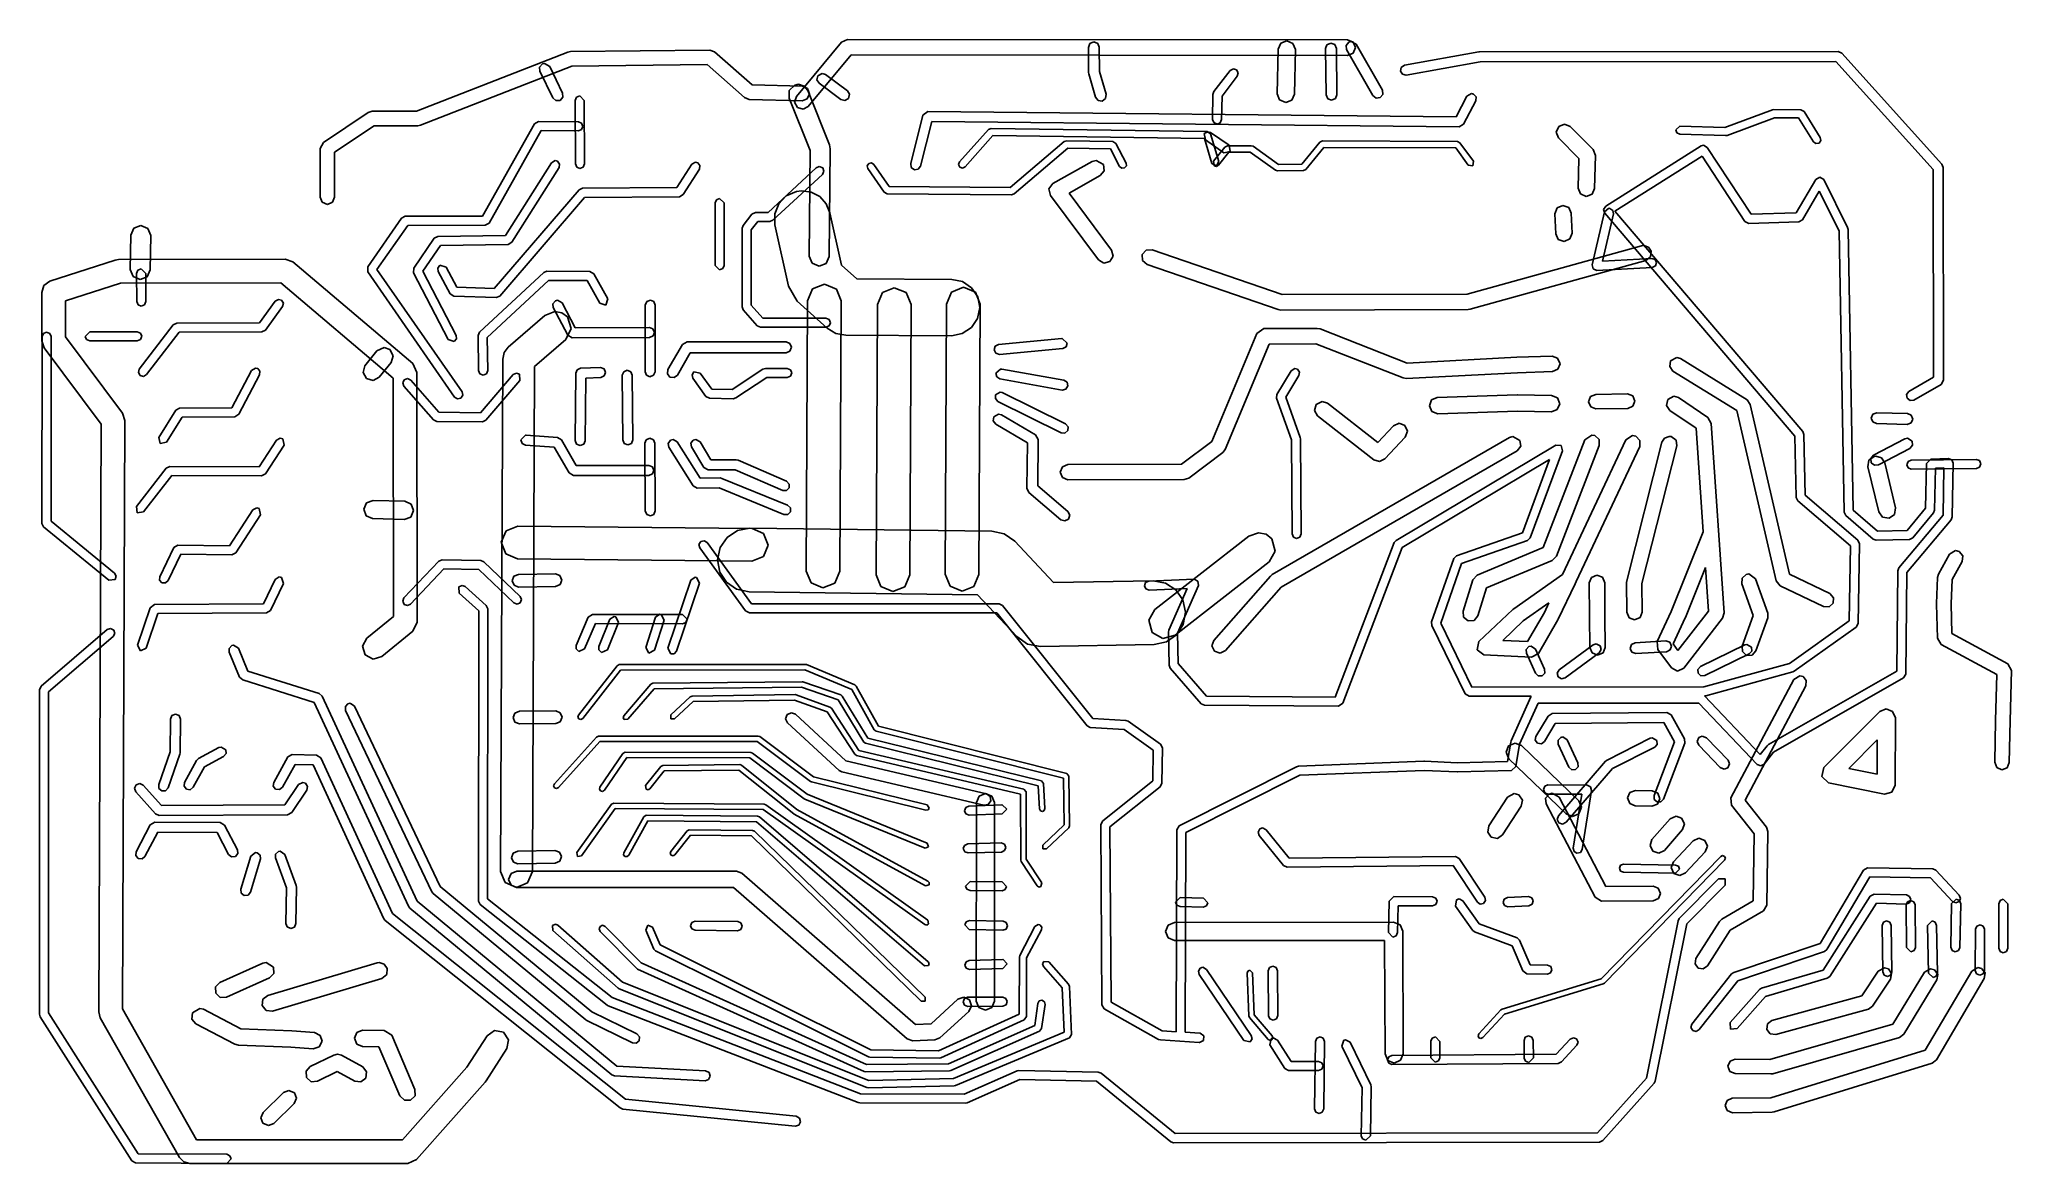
# Model space of a CAD drawing. Extents: x 2 to 219, y 1 to 125.
import ezdxf

# ---------------------------------------------------------------- set-up
doc = ezdxf.new("R2010")
doc.units = 0
doc.layers.add('PistasBottom', color=7, linetype='CONTINUOUS')

msp = doc.modelspace()

# ---------------------------------------------------------------- linework, layer by layer
at = {"layer": 'PistasBottom', "color": 7}
for p, q in [((60.1172, 123.74414), (43.4609, 117.24023)), ((60.3984, 123.79883), (60.1172, 123.74414)), ((75.7246, 123.96094), (60.3984, 123.79883)), ((76.2617, 123.76172), (75.7246, 123.96094)), ((75.7246, 123.96094), (75.7246, 123.96094)), ((80.3945, 120.12109), (76.2617, 123.76172)), ((90.2285, 124.82617), (85.25, 118.84961)), ((90.8828, 125.13281), (90.2285, 124.82617)), ((145.879, 125.08008), (90.8828, 125.13281)), ((90.8828, 125.13281), (90.8828, 125.13281)), ((117.542, 124.68088), (117.369, 124.25586)), ((117.369, 124.25586), (117.389, 121.5)), ((117.965, 124.85938), (117.542, 124.68088)), ((117.965, 124.85937), (117.965, 124.85938)), ((118.391, 124.6871), (117.965, 124.85937)), ((118.57, 124.26367), (118.391, 124.6871)), ((118.59, 121.5918), (118.57, 124.26367)), ((138.229, 124.04297), (138.135, 119.16211)), ((138.52, 124.70954), (138.229, 124.04297)), ((139.197, 124.97461), (138.52, 124.70954)), ((139.863, 124.68398), (139.197, 124.97461)), ((139.197, 124.97461), (139.197, 124.97461)), ((140.129, 124.00781), (139.863, 124.68398)), ((140.035, 119.125), (140.129, 124.00781)), ((143.61, 124.54923), (143.439, 124.12305)), ((143.439, 124.12305), (143.504, 119.0332)), ((144.031, 124.73047), (143.61, 124.54923)), ((144.457, 124.56027), (144.031, 124.73047)), ((144.031, 124.73047), (144.031, 124.73047)), ((144.639, 124.13867), (144.457, 124.56027)), ((144.703, 119.04883), (144.639, 124.13867)), ((145.996, 124.83984), (145.714, 124.47719)), ((145.714, 124.47719), (145.771, 124.02148)), ((145.771, 124.02148), (148.656, 118.94727)), ((146.48, 124.83043), (145.879, 125.08008)), ((146.273, 124.91797), (145.996, 124.83984)), ((146.814, 124.61523), (146.273, 124.91797)), ((146.273, 124.91797), (146.273, 124.91797)), ((146.479, 123.62717), (146.729, 124.22852)), ((146.729, 124.22852), (146.48, 124.83043)), ((149.701, 119.54102), (146.814, 124.61523)), ((160.297, 123.76758), (152.135, 122.28516)), ((160.395, 123.77539), (160.297, 123.76758)), ((199.828, 123.80078), (160.395, 123.77539)), ((200.236, 123.61914), (199.828, 123.80078)), ((199.828, 123.80078), (199.828, 123.80078)), ((43.9043, 115.6953), (60.5625, 122.20117)), ((57.3145, 122.43555), (57.0093, 122.09169)), ((57.0093, 122.09169), (57.0371, 121.63281)), ((57.0371, 121.63281), (58.4648, 118.70117)), ((57.5312, 122.49414), (57.3145, 122.43555)), ((58.1172, 122.1582), (57.5312, 122.49414)), ((57.5312, 122.49414), (57.5312, 122.49414)), ((59.543, 119.22656), (58.1172, 122.1582)), ((60.5625, 122.20117), (75.4336, 122.35742)), ((75.4336, 122.35742), (79.5547, 118.72852)), ((86.5566, 117.76172), (91.2793, 123.43164)), ((91.2793, 123.43164), (145.877, 123.37891)), ((117.389, 121.5), (117.412, 121.33984)), ((119.309, 119.0918), (118.59, 121.5918)), ((132.955, 121.69727), (131.17, 119.38477)), ((133.324, 121.89258), (132.955, 121.69727)), ((133.656, 121.78906), (133.324, 121.89258)), ((133.324, 121.89258), (133.324, 121.89258)), ((133.847, 121.45749), (133.656, 121.78906)), ((145.877, 123.37891), (146.479, 123.62717)), ((151.781, 122.05759), (151.691, 121.64648)), ((151.691, 121.64648), (151.919, 121.29261)), ((152.135, 122.28516), (151.781, 122.05759)), ((152.33, 121.20312), (160.443, 122.67578)), ((160.443, 122.67578), (199.584, 122.70117)), ((199.584, 122.70117), (210.283, 110.8301)), ((211.242, 111.4102), (200.236, 123.61914)), ((85.918, 119.9707), (80.3945, 120.12109)), ((84.4691, 119.5284), (84.457, 118.68555)), ((85.0742, 120.11523), (84.4691, 119.5284)), ((85.4688, 120.19141), (85.0742, 120.11523)), ((86.0928, 120.00485), (85.4688, 120.19141)), ((85.4688, 120.19141), (85.4688, 120.19141)), ((86.477, 119.7206), (85.918, 119.9707)), ((86.502, 119.49805), (86.0928, 120.00485)), ((86.6953, 119.14844), (86.477, 119.7206)), ((88.8789, 113.5137), (86.502, 119.49805)), ((87.6191, 121.14258), (87.5066, 120.69716)), ((87.5066, 120.69716), (87.7422, 120.30273)), ((88.0918, 121.38477), (87.6191, 121.14258)), ((87.7422, 120.30273), (90.1387, 118.52148)), ((88.459, 121.26562), (88.0918, 121.38477)), ((88.0918, 121.38477), (88.0918, 121.38477)), ((90.8555, 119.48438), (88.459, 121.26562)), ((91.09, 119.09084), (90.8555, 119.48438)), ((117.412, 121.33984), (118.154, 118.75977)), ((131.17, 119.38477), (131.066, 119.08594)), ((132.064, 118.9043), (133.748, 121.08789)), ((133.748, 121.08789), (133.847, 121.45749)), ((149.758, 119.08487), (149.701, 119.54102)), ((151.919, 121.29261), (152.33, 121.20312)), ((38.5859, 117.22852), (38.1426, 117.09375)), ((43.4609, 117.24023), (38.5859, 117.22852)), ((58.4648, 118.70117), (58.8092, 118.39719)), ((58.8092, 118.39719), (59.2676, 118.42578)), ((59.2676, 118.42578), (59.5706, 118.7693)), ((59.5706, 118.7693), (59.543, 119.22656)), ((61.0742, 118.77152), (60.9277, 118.41797)), ((60.9277, 118.41797), (60.9395, 111.4434)), ((61.4277, 118.91797), (61.0742, 118.77152)), ((61.9277, 118.41992), (61.4277, 118.91797)), ((61.4277, 118.91797), (61.4277, 118.91797)), ((61.9395, 111.4453), (61.9277, 118.41992)), ((79.5547, 118.72852), (80.0625, 118.5293)), ((80.0625, 118.5293), (85.873, 118.37109)), ((84.457, 118.68555), (86.7539, 112.9004)), ((85.25, 118.84961), (85.0567, 118.22832)), ((85.0567, 118.22832), (85.3594, 117.65234)), ((85.3594, 117.65234), (85.9807, 117.45902)), ((85.873, 118.37109), (86.4452, 118.58943)), ((85.9807, 117.45902), (86.5566, 117.76172)), ((86.4452, 118.58943), (86.6953, 119.14844)), ((90.1387, 118.52148), (90.5845, 118.40988)), ((90.5845, 118.40988), (90.9785, 118.64648)), ((90.9785, 118.64648), (91.09, 119.09084)), ((99.7148, 117.21484), (99.1758, 116.7988)), ((157.812, 116.6133), (99.7148, 117.21484)), ((118.154, 118.75977), (118.441, 118.40112)), ((118.441, 118.40112), (118.896, 118.34961)), ((118.896, 118.34961), (119.256, 118.6353)), ((119.256, 118.6353), (119.309, 119.0918)), ((131.066, 119.08594), (131.025, 116.3281)), ((132.025, 116.3125), (132.064, 118.9043)), ((138.135, 119.16211), (138.4, 118.48468)), ((138.4, 118.48468), (139.066, 118.19336)), ((139.066, 118.19336), (139.744, 118.45843)), ((139.744, 118.45843), (140.035, 119.125)), ((143.504, 119.0332), (143.685, 118.6116)), ((143.685, 118.6116), (144.111, 118.44141)), ((144.111, 118.44141), (144.533, 118.62265)), ((144.533, 118.62265), (144.703, 119.04883)), ((148.656, 118.94727), (149.019, 118.66545)), ((149.019, 118.66545), (149.475, 118.72266)), ((149.475, 118.72266), (149.758, 119.08487)), ((158.998, 118.88867), (157.812, 116.6133)), ((158.633, 115.8047), (159.973, 118.38086)), ((159.5, 119.18359), (158.998, 118.88867)), ((159.74, 119.12305), (159.5, 119.18359)), ((159.5, 119.18359), (159.5, 119.18359)), ((160.01, 118.80008), (159.74, 119.12305)), ((159.973, 118.38086), (160.01, 118.80008)), ((192.609, 117.375), (187.379, 115.4453)), ((192.766, 117.40234), (192.609, 117.375)), ((195.713, 117.39453), (192.766, 117.40234)), ((192.766, 117.40234), (192.766, 117.40234)), ((196.092, 117.18359), (195.713, 117.39453)), ((197.869, 114.3516), (196.092, 117.18359)), ((38.1426, 117.09375), (33.2227, 113.7988)), ((34.4668, 112.707), (38.8301, 115.6289)), ((38.8301, 115.6289), (43.6152, 115.6406)), ((43.6152, 115.6406), (43.9043, 115.6953)), ((56.459, 115.8535), (50.7207, 105.6738)), ((51.4492, 104.9277), (57.1855, 115.1055)), ((56.8984, 116.1074), (56.459, 115.8535)), ((61.2773, 116.0703), (56.8984, 116.1074)), ((56.8984, 116.1074), (56.8984, 116.1074)), ((57.1855, 115.1055), (61.2695, 115.0703)), ((61.2695, 115.0703), (61.6242, 115.214)), ((61.6298, 115.9211), (61.2773, 116.0703)), ((61.6242, 115.214), (61.7734, 115.5664)), ((61.7734, 115.5664), (61.6298, 115.9211)), ((99.1758, 116.7988), (97.8301, 111.4648)), ((98.8984, 111.1973), (100.137, 116.1094)), ((100.137, 116.1094), (158.139, 115.5098)), ((106.371, 115.2109), (103.199, 111.6465)), ((106.676, 115.3457), (106.371, 115.2109)), ((130.424, 115.0137), (106.676, 115.3457)), ((106.676, 115.3457), (106.676, 115.3457)), ((130.521, 114.9805), (130.105, 114.7656)), ((130.801, 114.7285), (130.424, 115.0137)), ((130.801, 114.8926), (130.521, 114.9805)), ((130.521, 114.9805), (130.521, 114.9805)), ((131.025, 116.3281), (131.166, 115.9723)), ((131.166, 115.9723), (131.518, 115.8203)), ((131.518, 115.8203), (131.873, 115.9612)), ((131.873, 115.9612), (132.025, 116.3125)), ((158.139, 115.5098), (158.633, 115.8047)), ((169.102, 115.5664), (168.831, 114.9325)), ((169.729, 115.8223), (169.102, 115.5664)), ((170.373, 115.5527), (169.729, 115.8223)), ((169.729, 115.8223), (169.729, 115.8223)), ((172.877, 113), (170.373, 115.5527)), ((182.432, 115.6016), (181.967, 115.168)), ((181.967, 115.168), (182.088, 114.8452)), ((187.379, 115.4453), (182.432, 115.6016)), ((187.609, 114.5703), (192.846, 116.502)), ((192.846, 116.502), (195.461, 116.4941)), ((195.461, 116.4941), (197.107, 113.873)), ((32.8672, 113.1348), (32.8633, 107.7734)), ((33.2227, 113.7988), (32.8672, 113.1348)), ((86.7539, 112.9004), (86.6641, 101.2715)), ((88.8633, 101.2539), (88.9551, 113.0996)), ((88.9551, 113.0996), (88.8789, 113.5137)), ((103.797, 111.1133), (106.848, 114.543)), ((106.848, 114.543), (130.121, 114.2168)), ((114.717, 113.8867), (108.779, 108.8379)), ((109.186, 108.1328), (115.121, 113.1797)), ((114.982, 113.9824), (114.717, 113.8867)), ((120.049, 113.9043), (114.982, 113.9824)), ((114.982, 113.9824), (114.982, 113.9824)), ((115.121, 113.1797), (119.797, 113.1074)), ((119.797, 113.1074), (120.805, 111.1582)), ((120.398, 113.6875), (120.049, 113.9043)), ((121.516, 111.5254), (120.398, 113.6875)), ((130.105, 114.7656), (130.232, 114.0703)), ((130.121, 114.2168), (130.949, 111.4805)), ((130.232, 114.0703), (132.275, 112.6562)), ((132.844, 113.4785), (130.801, 114.8926)), ((131.715, 111.7129), (130.801, 114.7285)), ((132.387, 113.2813), (131.137, 111.7227)), ((132.656, 113.4121), (132.387, 113.2813)), ((135.277, 113.4375), (132.656, 113.4121)), ((132.971, 112.7832), (132.844, 113.4785)), ((135.484, 113.3711), (135.277, 113.4375)), ((138.268, 111.3848), (135.484, 113.3711)), ((142.838, 113.8262), (140.854, 111.3906)), ((141.293, 110.8203), (143.273, 113.2559)), ((143.109, 113.9551), (142.838, 113.8262)), ((157.951, 113.8926), (143.109, 113.9551)), ((143.109, 113.9551), (143.109, 113.9551)), ((143.273, 113.2559), (157.771, 113.1934)), ((157.771, 113.1934), (159.146, 111.3086)), ((158.232, 113.75), (157.951, 113.8926)), ((159.711, 111.7207), (158.232, 113.75)), ((168.831, 114.9325), (169.088, 114.293)), ((169.088, 114.293), (171.324, 112.0117)), ((173.133, 112.3457), (172.877, 113)), ((184.748, 113.4043), (174.264, 106.7734)), ((182.088, 114.8452), (182.402, 114.7031)), ((182.402, 114.7031), (187.439, 114.543)), ((185.035, 113.4824), (184.748, 113.4043)), ((185.434, 113.2559), (185.035, 113.4824)), ((185.035, 113.4824), (185.035, 113.4824)), ((190.262, 105.8926), (185.434, 113.2559)), ((187.439, 114.543), (187.609, 114.5703)), ((197.107, 113.873), (197.388, 113.6729)), ((197.388, 113.6729), (197.729, 113.7305)), ((197.729, 113.7305), (197.928, 114.0119)), ((197.928, 114.0119), (197.869, 114.3516)), ((34.4629, 107.7734), (34.4668, 112.707)), ((58.3027, 111.5664), (53.2637, 103.5664)), ((53.9668, 102.8047), (59.1504, 111.0352)), ((58.7109, 111.8008), (58.3027, 111.5664)), ((58.9922, 111.7246), (58.7109, 111.8008)), ((58.7109, 111.8008), (58.7109, 111.8008)), ((59.2142, 111.4127), (58.9922, 111.7246)), ((59.1504, 111.0352), (59.2142, 111.4127)), ((60.9395, 111.4434), (61.0859, 111.0898)), ((61.0859, 111.0898), (61.4395, 110.9434)), ((61.4395, 110.9434), (61.7937, 111.0905)), ((61.7937, 111.0905), (61.9395, 111.4453)), ((73.7344, 111.4043), (72.1113, 108.8242)), ((72.8125, 108.0586), (74.582, 110.8711)), ((74.1406, 111.6367), (73.7344, 111.4043)), ((74.4238, 111.5605), (74.1406, 111.6367)), ((74.1406, 111.6367), (74.1406, 111.6367)), ((74.6458, 111.2486), (74.4238, 111.5605)), ((74.582, 110.8711), (74.6458, 111.2486)), ((87.4375, 111.0098), (82.1328, 106.1016)), ((87.7734, 111.1426), (87.4375, 111.0098)), ((88.1445, 110.9824), (87.7734, 111.1426)), ((87.7734, 111.1426), (87.7734, 111.1426)), ((88.1172, 110.2754), (88.2774, 110.6232)), ((88.2774, 110.6232), (88.1445, 110.9824)), ((93.209, 111.4824), (93.0429, 111.2251)), ((93.0429, 111.2251), (93.1074, 110.9258)), ((93.1074, 110.9258), (94.9062, 108.3125)), ((93.5088, 111.5461), (93.209, 111.4824)), ((93.7656, 111.3789), (93.5088, 111.5461)), ((95.4453, 108.9375), (93.7656, 111.3789)), ((97.8301, 111.4648), (97.8917, 111.0478)), ((97.8917, 111.0478), (98.2305, 110.7969)), ((98.2305, 110.7969), (98.6475, 110.8585)), ((98.6475, 110.8585), (98.8984, 111.1973)), ((103.199, 111.6465), (103.097, 111.3568)), ((103.097, 111.3568), (103.23, 111.0801)), ((103.23, 111.0801), (103.521, 110.9789)), ((103.521, 110.9789), (103.797, 111.1133)), ((117.787, 111.709), (113.465, 109.2773)), ((118.223, 111.8242), (117.787, 111.709)), ((119.012, 111.3672), (118.223, 111.8242)), ((118.223, 111.8242), (118.223, 111.8242)), ((118.67, 110.1406), (119.095, 110.6831)), ((119.095, 110.6831), (119.012, 111.3672)), ((120.805, 111.1582), (121.039, 110.9606)), ((121.039, 110.9606), (121.344, 110.9863)), ((121.344, 110.9863), (121.541, 111.2203)), ((121.541, 111.2203), (121.516, 111.5254)), ((130.949, 111.4805), (131.447, 111.2148)), ((131.137, 111.7227), (131.191, 111.2324)), ((131.191, 111.2324), (131.448, 111.1568)), ((131.447, 111.2148), (131.715, 111.7129)), ((131.448, 111.1568), (131.684, 111.2852)), ((131.684, 111.2852), (132.828, 112.7129)), ((132.275, 112.6562), (132.971, 112.7832)), ((132.828, 112.7129), (135.17, 112.7363)), ((135.17, 112.7363), (137.951, 110.75)), ((137.951, 110.75), (138.156, 110.6855)), ((138.156, 110.6855), (141.021, 110.6914)), ((140.854, 111.3906), (138.268, 111.3848)), ((141.021, 110.6914), (141.293, 110.8203)), ((159.146, 111.3086), (159.635, 111.2324)), ((159.635, 111.2324), (159.711, 111.7207)), ((171.324, 112.0117), (171.242, 108.7773)), ((173.043, 108.7305), (173.133, 112.3457)), ((175.285, 106.2383), (184.867, 112.2969)), ((184.867, 112.2969), (189.58, 105.1113)), ((184.867, 112.2969), (184.867, 112.2969)), ((210.283, 110.8301), (210.326, 87.9629)), ((211.383, 111.043), (211.242, 111.4102)), ((211.428, 87.6465), (211.383, 111.043)), ((61.3477, 108.5723), (52.0293, 97.7227)), ((61.7227, 108.7461), (61.3477, 108.5723)), ((72.1113, 108.8242), (61.7227, 108.7461)), ((82.668, 105.2363), (88.1172, 110.2754)), ((85.8203, 108.4844), (85.25, 108.4141)), ((86.8925, 108.3291), (85.8203, 108.4844)), ((85.8203, 108.4844), (85.8203, 108.4844)), ((108.779, 108.8379), (95.4453, 108.9375)), ((113.465, 109.2773), (113.026, 108.6793)), ((113.026, 108.6793), (113.186, 107.9551)), ((115.242, 108.2109), (118.67, 110.1406)), ((171.242, 108.7773), (171.489, 108.1336)), ((172.763, 108.1005), (173.043, 108.7305)), ((197.363, 109.7344), (195.199, 106.0332)), ((197.811, 109.9815), (197.363, 109.7344)), ((198.242, 109.7051), (197.811, 109.9815)), ((200.871, 104.416), (198.242, 109.7051)), ((32.8633, 107.7734), (33.0969, 107.2077)), ((33.0969, 107.2077), (33.6621, 106.9727)), ((33.6621, 106.9727), (34.2286, 107.207)), ((34.2286, 107.207), (34.4629, 107.7734)), ((52.6328, 96.8906), (61.959, 107.748)), ((61.959, 107.748), (72.3926, 107.8262)), ((72.3926, 107.8262), (72.8125, 108.0586)), ((76.4472, 107.4844), (76.3008, 107.1309)), ((76.3008, 107.1309), (76.3086, 100.2559)), ((76.8008, 107.6309), (76.4472, 107.4844)), ((77.3008, 107.1328), (76.8008, 107.6309)), ((76.8008, 107.6309), (76.8008, 107.6309)), ((77.3086, 100.2578), (77.3008, 107.1328)), ((83.3037, 107.0557), (82.8637, 105.9285)), ((84.1417, 107.9285), (83.3037, 107.0557)), ((85.25, 108.4141), (84.1417, 107.9285)), ((87.8216, 107.8325), (86.8925, 108.3291)), ((88.5313, 107.0539), (87.8216, 107.8325)), ((88.9453, 106.0527), (88.5313, 107.0539)), ((94.9062, 108.3125), (95.2324, 108.1387)), ((95.2324, 108.1387), (108.924, 108.0371)), ((108.924, 108.0371), (109.186, 108.1328)), ((113.186, 107.9551), (118.48, 100.8691)), ((119.922, 101.9453), (115.242, 108.2109)), ((168.922, 106.581), (168.682, 105.9355)), ((169.549, 106.8672), (168.922, 106.581)), ((170.194, 106.6265), (169.549, 106.8672)), ((169.549, 106.8672), (169.549, 106.8672)), ((170.48, 106), (170.194, 106.6265)), ((171.489, 108.1336), (172.119, 107.8535)), ((172.119, 107.8535), (172.763, 108.1005)), ((174.264, 106.7734), (174.037, 106.4262)), ((174.037, 106.4262), (174.15, 106.0273)), ((174.611, 106.5488), (174.131, 106.1621)), ((174.729, 106.5371), (174.611, 106.5488)), ((174.611, 106.5488), (174.611, 106.5488)), ((175.041, 106.3156), (174.729, 106.5371)), ((175.105, 105.9375), (175.041, 106.3156)), ((195.922, 105.2871), (197.758, 108.4297)), ((197.758, 108.4297), (199.924, 104.0723)), ((12.3827, 104.3478), (12.0488, 103.5762)), ((13.1641, 104.6582), (12.3827, 104.3478)), ((13.9369, 104.325), (13.1641, 104.6582)), ((13.1641, 104.6582), (13.1641, 104.6582)), ((14.248, 103.543), (13.9369, 104.325)), ((41.8301, 105.457), (38.1035, 100.1133)), ((39.123, 99.8262), (42.502, 104.6719)), ((42.2402, 105.6719), (41.8301, 105.457)), ((50.7207, 105.6738), (42.2402, 105.6719)), ((42.502, 104.6719), (51.0137, 104.6738)), ((51.0137, 104.6738), (51.4492, 104.9277)), ((79.2891, 104.3457), (79.2812, 95.6934)), ((79.3926, 104.6504), (79.2891, 104.3457)), ((80.3555, 105.9023), (79.3926, 104.6504)), ((80.2832, 95.8809), (80.2891, 104.1758)), ((80.2891, 104.1758), (80.998, 105.0977)), ((80.75, 106.0957), (80.3555, 105.9023)), ((82.1328, 106.1016), (80.75, 106.0957)), ((80.998, 105.0977), (82.3301, 105.1035)), ((82.3301, 105.1035), (82.668, 105.2363)), ((82.8637, 105.9285), (82.8887, 104.7188)), ((82.8887, 104.7188), (84.373, 97.9844)), ((90.2129, 100.293), (88.9453, 106.0527)), ((168.682, 105.9355), (168.762, 103.75)), ((170.561, 103.8145), (170.48, 106)), ((174.131, 106.1621), (172.787, 100.3242)), ((173.91, 100.7461), (175.105, 105.9375)), ((174.15, 106.0273), (195.072, 81.459)), ((195.949, 81.9707), (175.285, 106.2383)), ((189.58, 105.1113), (190.012, 104.8848)), ((190.012, 104.8848), (195.506, 105.041)), ((195.199, 106.0332), (190.262, 105.8926)), ((195.506, 105.041), (195.922, 105.2871)), ((200.922, 104.2031), (200.871, 104.416)), ((201.479, 73.3359), (200.922, 104.2031)), ((12.0488, 103.5762), (11.9922, 99.8145)), ((14.1934, 99.7812), (14.248, 103.543)), ((45.4258, 103.2441), (43.166, 99.9414)), ((44.1602, 99.623), (46.1055, 102.4648)), ((45.832, 103.4609), (45.4258, 103.2441)), ((53.2637, 103.5664), (45.832, 103.4609)), ((46.1055, 102.4648), (53.5508, 102.5703)), ((53.5508, 102.5703), (53.9668, 102.8047)), ((120.092, 101.2778), (119.922, 101.9453)), ((124.371, 101.9766), (123.721, 101.9382)), ((138.662, 97.0469), (124.371, 101.9766)), ((178.219, 102.4297), (159.023, 97.1113)), ((168.762, 103.75), (169.048, 103.1235)), ((169.048, 103.1235), (169.693, 102.8828)), ((169.693, 102.8828), (170.32, 103.169)), ((170.32, 103.169), (170.561, 103.8145)), ((178.465, 102.4609), (178.219, 102.4297)), ((178.967, 102.2814), (178.465, 102.4609)), ((178.465, 102.4609), (178.465, 102.4609)), ((179.264, 101.8379), (178.967, 102.2814)), ((199.924, 104.0723), (200.482, 73.0938)), ((10.3105, 100.8555), (3.15039, 98.5352)), ((10.709, 100.9199), (10.3105, 100.8555)), ((29.0293, 100.957), (10.709, 100.9199)), ((11.9922, 99.8145), (12.3026, 99.0312)), ((13.1836, 99.875), (12.8293, 99.7279)), ((13.6836, 99.377), (13.1836, 99.875)), ((13.1836, 99.875), (13.1836, 99.875)), ((13.8595, 99.0077), (14.1934, 99.7812)), ((29.875, 100.6484), (29.0293, 100.957)), ((29.0293, 100.957), (29.0293, 100.957)), ((43.0566, 89.4609), (29.875, 100.6484)), ((38.1035, 100.1133), (38.1035, 99.543)), ((48.4746, 86.3438), (39.123, 99.8262)), ((43.166, 99.9414), (43.1348, 99.4277)), ((46.043, 100.2715), (45.8009, 99.9747)), ((45.8009, 99.9747), (45.8398, 99.5938)), ((46.7188, 100.0664), (46.043, 100.2715)), ((47.9043, 97.8652), (46.7188, 100.0664)), ((76.3086, 100.2559), (76.8086, 99.7578)), ((76.8086, 99.7578), (77.1621, 99.9043)), ((77.1621, 99.9043), (77.3086, 100.2578)), ((86.6641, 101.2715), (86.98, 100.4905)), ((86.98, 100.4905), (87.7559, 100.1621)), ((87.7559, 100.1621), (88.5356, 100.4788)), ((88.5356, 100.4788), (88.8633, 101.2539)), ((91.9121, 98.7695), (90.2129, 100.293)), ((118.48, 100.8691), (119.072, 100.5164)), ((119.072, 100.5164), (119.74, 100.6855)), ((119.74, 100.6855), (120.092, 101.2778)), ((123.721, 101.9382), (123.289, 101.4512)), ((123.289, 101.4512), (123.329, 100.8019)), ((123.329, 100.8019), (123.816, 100.3711)), ((123.816, 100.3711), (138.244, 95.3926)), ((159.367, 95.4414), (178.672, 100.791)), ((172.787, 100.3242), (172.892, 99.8897)), ((172.892, 99.8897), (173.303, 99.7129)), ((173.303, 99.7129), (179.387, 100.0391)), ((179.332, 101.0391), (173.91, 100.7461)), ((178.672, 100.791), (179.185, 101.1918)), ((179.185, 101.1918), (179.264, 101.8379)), ((179.694, 100.9122), (179.332, 101.0391)), ((179.387, 100.0391), (179.732, 100.2046)), ((179.859, 100.5664), (179.694, 100.9122)), ((179.732, 100.2046), (179.859, 100.5664)), ((2.49861, 98.0606), (2.25195, 97.293)), ((3.15039, 98.5352), (2.49861, 98.0606)), ((4.85352, 96.3535), (10.9199, 98.3203)), ((10.9199, 98.3203), (28.5566, 98.3555)), ((12.3026, 99.0312), (13.0762, 98.6973)), ((12.8293, 99.7279), (12.6836, 99.373)), ((12.6836, 99.373), (12.6934, 96.2871)), ((13.0762, 98.6973), (13.8595, 99.0077)), ((13.6934, 96.2891), (13.6836, 99.377)), ((28.5566, 98.3555), (40.916, 87.8672)), ((38.1035, 99.543), (47.6523, 85.7734)), ((43.1348, 99.4277), (46.9492, 92.0977)), ((47.8359, 92.5605), (44.1602, 99.623)), ((45.8398, 99.5938), (47.1602, 97.1387)), ((52.0293, 97.7227), (47.9043, 97.8652)), ((57.457, 99.4824), (50.4121, 92.9258)), ((51.2559, 92.3438), (57.9941, 98.6152)), ((57.8008, 99.6172), (57.457, 99.4824)), ((62.5371, 99.5918), (57.8008, 99.6172)), ((57.8008, 99.6172), (57.8008, 99.6172)), ((57.9941, 98.6152), (62.2402, 98.5938)), ((62.2402, 98.5938), (63.6309, 96.0977)), ((62.9727, 99.3359), (62.5371, 99.5918)), ((64.5039, 96.584), (62.9727, 99.3359)), ((84.373, 97.9844), (85.3301, 96.3438)), ((87.0317, 97.6766), (86.4844, 96.3711)), ((88.3418, 98.2129), (87.0317, 97.6766)), ((89.648, 97.6648), (88.3418, 98.2129)), ((88.3418, 98.2129), (88.3418, 98.2129)), ((90.1836, 96.3535), (89.648, 97.6648)), ((102.338, 98.7266), (91.9121, 98.7695)), ((96.0195, 97.8105), (94.7102, 97.2749)), ((97.3257, 97.2625), (96.0195, 97.8105)), ((96.0195, 97.8105), (96.0195, 97.8105)), ((103.633, 97.8516), (102.322, 97.3159)), ((103.524, 98.4858), (102.338, 98.7266)), ((104.527, 97.8096), (103.524, 98.4858)), ((104.939, 97.3035), (103.633, 97.8516)), ((103.633, 97.8516), (103.633, 97.8516)), ((105.195, 96.8009), (104.527, 97.8096)), ((2.25195, 97.293), (2.26953, 91.9629)), ((4.86719, 92.4004), (4.85352, 96.3535)), ((12.6934, 96.2871), (12.8405, 95.9329)), ((12.8405, 95.9329), (13.1953, 95.7871)), ((13.1953, 95.7871), (13.5483, 95.9349)), ((13.5483, 95.9349), (13.6934, 96.2891)), ((27.9375, 96.3203), (26.1953, 93.9355)), ((26.8535, 93.1406), (28.7441, 95.7305)), ((28.3008, 96.5254), (27.9375, 96.3203)), ((28.6367, 96.4297), (28.3008, 96.5254)), ((28.3008, 96.5254), (28.3008, 96.5254)), ((28.8353, 96.1023), (28.6367, 96.4297)), ((28.7441, 95.7305), (28.8353, 96.1023)), ((47.1602, 97.1387), (47.582, 96.877)), ((47.582, 96.877), (52.2363, 96.7148)), ((52.2363, 96.7148), (52.6328, 96.8906)), ((58.7441, 96.3613), (58.4756, 96.0366)), ((58.4756, 96.0366), (58.5156, 95.6172)), ((58.5156, 95.6172), (60.1191, 92.5879)), ((58.9746, 96.4238), (58.7441, 96.3613)), ((59.4883, 96.1328), (58.9746, 96.4238)), ((58.9746, 96.4238), (58.9746, 96.4238)), ((60.9355, 93.3965), (59.4883, 96.1328)), ((63.6309, 96.0977), (64.3105, 95.9043)), ((64.3105, 95.9043), (64.5039, 96.584)), ((68.6367, 95.9023), (68.6035, 88.5664)), ((68.7999, 96.2902), (68.6367, 95.9023)), ((69.1895, 96.4492), (68.7999, 96.2902)), ((69.5766, 96.2868), (69.1895, 96.4492)), ((69.1895, 96.4492), (69.1895, 96.4492)), ((69.7363, 95.8984), (69.5766, 96.2868)), ((69.7031, 88.5625), (69.7363, 95.8984)), ((79.2812, 95.6934), (79.4062, 95.3633)), ((81.543, 94.4492), (80.2832, 95.8809)), ((85.3301, 96.3438), (88.6504, 93.3672)), ((86.4844, 96.3711), (86.3359, 66.6289)), ((90.0371, 66.6113), (90.1836, 96.3535)), ((94.1621, 95.9707), (94.0137, 66.2266)), ((94.7102, 97.2749), (94.1621, 95.9707)), ((97.8613, 95.9512), (97.3257, 97.2625)), ((97.7148, 66.209), (97.8613, 95.9512)), ((101.773, 96.0098), (101.627, 66.2676)), ((102.322, 97.3159), (101.773, 96.0098)), ((105.475, 95.9922), (104.939, 97.3035)), ((105.185, 94.4276), (105.426, 95.6133)), ((105.426, 95.6133), (105.195, 96.8009)), ((105.328, 66.248), (105.475, 95.9922)), ((159.023, 97.1113), (138.662, 97.0469)), ((159.143, 95.4102), (159.367, 95.4414)), ((16.7031, 93.7246), (12.9785, 88.8457)), ((17.0996, 93.9199), (16.7031, 93.7246)), ((26.1953, 93.9355), (17.0996, 93.9199)), ((57.5918, 94.7656), (53.5527, 91.2637)), ((58.6797, 95.1914), (57.5918, 94.7656)), ((59.4381, 95.0468), (58.6797, 95.1914)), ((58.6797, 95.1914), (58.6797, 95.1914)), ((60.0605, 94.5898), (59.4381, 95.0468)), ((59.8848, 92.1211), (60.484, 93.3191)), ((60.484, 93.3191), (60.0605, 94.5898)), ((69.0898, 93.4316), (60.9355, 93.3965)), ((69.4801, 93.2719), (69.0898, 93.4316)), ((69.6426, 92.8828), (69.4801, 93.2719)), ((79.4062, 95.3633), (80.9414, 93.6172)), ((80.9414, 93.6172), (81.3184, 93.4492)), ((81.3184, 93.4492), (88.4863, 93.4492)), ((88.4863, 94.4492), (81.543, 94.4492)), ((88.8399, 94.3028), (88.4863, 94.4492)), ((88.4863, 93.4492), (88.8399, 93.5957)), ((88.6504, 93.3672), (89.6059, 92.7818)), ((88.9863, 93.9492), (88.8399, 94.3028)), ((88.8399, 93.5957), (88.9863, 93.9492)), ((103.5, 92.7564), (104.509, 93.4244)), ((104.509, 93.4244), (105.185, 94.4276)), ((136.674, 93.3027), (135.891, 92.7793)), ((142.543, 93.3223), (136.674, 93.3027)), ((138.244, 95.3926), (138.523, 95.3477)), ((138.523, 95.3477), (159.143, 95.4102)), ((142.854, 93.2637), (142.543, 93.3223)), ((142.543, 93.3223), (142.543, 93.3223)), ((2.26953, 91.9629), (2.52539, 91.1914)), ((2.2832, 92.4238), (2.27539, 71.8711)), ((2.42965, 92.7774), (2.2832, 92.4238)), ((2.7832, 92.9238), (2.42965, 92.7774)), ((2.52539, 91.1914), (8.77539, 82.7871)), ((3.13676, 92.7774), (2.7832, 92.9238)), ((2.7832, 92.9238), (2.7832, 92.9238)), ((3.2832, 92.4238), (3.13676, 92.7774)), ((3.27539, 72.1074), (3.2832, 92.4238)), ((11.1211, 83.9902), (4.86719, 92.4004)), ((7.53516, 92.9531), (7.03711, 92.4531)), ((7.03711, 92.4531), (7.18356, 92.0996)), ((7.18356, 92.0996), (7.53711, 91.9531)), ((12.7598, 92.959), (7.53516, 92.9531)), ((7.53711, 91.9531), (12.7598, 91.959)), ((13.1133, 92.8125), (12.7598, 92.959)), ((12.7598, 92.959), (12.7598, 92.959)), ((12.7598, 91.959), (13.1133, 92.1054)), ((13.2598, 92.459), (13.1133, 92.8125)), ((13.1133, 92.1054), (13.2598, 92.459)), ((13.7734, 88.2402), (17.3496, 92.9199)), ((17.3496, 92.9199), (26.4512, 92.9355)), ((26.4512, 92.9355), (26.8535, 93.1406)), ((39.9062, 91.2188), (39.123, 90.8457)), ((40.5293, 90.998), (39.9062, 91.2188)), ((39.9062, 91.2188), (39.9062, 91.2188)), ((46.9492, 92.0977), (47.623, 91.8848)), ((47.623, 91.8848), (47.8698, 92.1784)), ((47.8698, 92.1784), (47.8359, 92.5605)), ((50.4121, 92.9258), (50.2539, 92.5527)), ((50.2539, 92.5527), (50.2969, 88.6816)), ((51.2969, 88.6914), (51.2559, 92.3438)), ((53.5527, 91.2637), (53.1088, 90.6717)), ((56.4453, 89.1406), (59.8848, 92.1211)), ((60.1191, 92.5879), (60.6074, 92.2949)), ((60.6074, 92.2949), (69.0957, 92.332)), ((69.0957, 92.332), (69.4829, 92.4945)), ((69.4829, 92.4945), (69.6426, 92.8828)), ((72.7168, 91.5566), (71.1191, 88.7891)), ((73.2363, 91.8555), (72.7168, 91.5566)), ((84.1094, 91.8555), (73.2363, 91.8555)), ((73.2363, 91.8555), (73.2363, 91.8555)), ((84.5339, 91.679), (84.1094, 91.8555)), ((84.5332, 90.83), (84.709, 91.2539)), ((84.709, 91.2539), (84.5339, 91.679)), ((89.6059, 92.7818), (90.707, 92.5742)), ((90.707, 92.5742), (102.312, 92.5254)), ((102.312, 92.5254), (103.5, 92.7564)), ((107.125, 91.374), (107, 90.9727)), ((107.496, 91.5703), (107.125, 91.374)), ((114.441, 92.2168), (107.496, 91.5703)), ((107.598, 90.4746), (114.543, 91.1211)), ((114.494, 92.2188), (114.441, 92.2168)), ((115.041, 91.7207), (114.494, 92.2188)), ((114.494, 92.2188), (114.494, 92.2188)), ((114.543, 91.1211), (114.917, 91.3174)), ((114.917, 91.3174), (115.041, 91.7207)), ((135.891, 92.7793), (130.947, 80.8828)), ((132.428, 80.0156), (137.244, 91.6055)), ((137.244, 91.6055), (142.387, 91.6211)), ((142.387, 91.6211), (151.982, 87.873)), ((152.43, 89.5215), (142.854, 93.2637)), ((25.7734, 88.959), (25.3262, 88.6914)), ((26.002, 88.9004), (25.7734, 88.959)), ((25.7734, 88.959), (25.7734, 88.959)), ((37.8027, 89.207), (37.5876, 88.4723)), ((39.123, 90.8457), (37.8027, 89.207)), ((39.3613, 87.9531), (40.6797, 89.5918)), ((40.8958, 90.3261), (40.5293, 90.998)), ((40.6797, 89.5918), (40.8958, 90.3261)), ((43.5137, 88.4707), (43.0566, 89.4609)), ((52.9492, 89.9492), (52.7129, 33.5723)), ((53.1088, 90.6717), (52.9492, 89.9492)), ((56.2129, 33.5566), (56.4453, 89.1406)), ((61.5156, 88.9512), (61.1386, 88.7854)), ((63.7051, 89.0234), (61.5156, 88.9512)), ((64.1, 88.8749), (63.7051, 89.0234)), ((63.7051, 89.0234), (63.7051, 89.0234)), ((72.1582, 88.1875), (73.584, 90.6562)), ((73.584, 90.6562), (84.1094, 90.6543)), ((84.1094, 90.6543), (84.5332, 90.83)), ((107, 90.9727), (107.196, 90.5998)), ((107.196, 90.5998), (107.598, 90.4746)), ((164.477, 90.1523), (152.43, 89.5215)), ((164.496, 90.1523), (164.477, 90.1523)), ((168.365, 90.2695), (164.496, 90.1523)), ((168.973, 90.0386), (168.365, 90.2695)), ((169.24, 89.4453), (168.973, 90.0386)), ((169.009, 88.8371), (169.24, 89.4453)), ((181.402, 89.7422), (181.304, 89.1376)), ((181.304, 89.1376), (181.662, 88.6406)), ((182.076, 90.1191), (181.402, 89.7422)), ((182.504, 90), (182.076, 90.1191)), ((182.076, 90.1191), (182.076, 90.1191)), ((189.811, 85.4688), (182.504, 90)), ((12.9785, 88.8457), (12.8801, 88.4757)), ((12.8801, 88.4757), (13.0723, 88.1445)), ((13.0723, 88.1445), (13.4427, 88.047)), ((13.4427, 88.047), (13.7734, 88.2402)), ((25.3262, 88.6914), (23.1719, 84.6035)), ((23.916, 83.873), (26.2109, 88.2246)), ((26.2465, 88.6058), (26.002, 88.9004)), ((26.2109, 88.2246), (26.2465, 88.6058)), ((37.5876, 88.4723), (37.9551, 87.8008)), ((37.9551, 87.8008), (38.6898, 87.5856)), ((38.6898, 87.5856), (39.3613, 87.9531)), ((40.916, 87.8672), (40.9434, 61.6289)), ((42.1211, 87.6777), (41.9518, 87.3335)), ((41.9518, 87.3335), (42.0762, 86.9707)), ((42.0762, 86.9707), (45.332, 83.2676)), ((42.4843, 87.8012), (42.1211, 87.6777)), ((42.8281, 87.6309), (42.4843, 87.8012)), ((45.9355, 84.0957), (42.8281, 87.6309)), ((43.5449, 61.0137), (43.5137, 88.4707)), ((50.2969, 88.6816), (50.4468, 88.3285)), ((50.4468, 88.3285), (50.8027, 88.1855)), ((54.0938, 88.2383), (50.5039, 84.0547)), ((50.8027, 88.1855), (51.1546, 88.3361)), ((51.1113, 83.2266), (54.8516, 87.5879)), ((51.1546, 88.3361), (51.2969, 88.6914)), ((54.4707, 88.4121), (54.0938, 88.2383)), ((54.7988, 88.293), (54.4707, 88.4121)), ((54.4707, 88.4121), (54.4707, 88.4121)), ((54.8516, 87.5879), (54.7988, 88.293)), ((60.9824, 88.4043), (60.9238, 80.9805)), ((61.1386, 88.7854), (60.9824, 88.4043)), ((62.0234, 80.9707), (62.0781, 87.8691)), ((62.0781, 87.8691), (63.7422, 87.9238)), ((63.7422, 87.9238), (64.1249, 88.0973)), ((64.2734, 88.4902), (64.1, 88.8749)), ((64.1249, 88.0973), (64.2734, 88.4902)), ((66.256, 88.5588), (66.0977, 88.168)), ((66.0977, 88.168), (66.1543, 81.0586)), ((66.6445, 88.7227), (66.256, 88.5588)), ((67.0347, 88.565), (66.6445, 88.7227)), ((66.6445, 88.7227), (66.6445, 88.7227)), ((67.1992, 88.1777), (67.0347, 88.565)), ((67.2559, 81.0684), (67.1992, 88.1777)), ((68.6035, 88.5664), (68.7625, 88.1768)), ((68.7625, 88.1768), (69.1504, 88.0137)), ((69.1504, 88.0137), (69.5407, 88.1734)), ((69.5407, 88.1734), (69.7031, 88.5625)), ((71.1191, 88.7891), (71.0593, 88.3331)), ((71.0593, 88.3331), (71.3398, 87.9687)), ((71.3398, 87.9687), (71.7942, 87.909)), ((71.7942, 87.909), (72.1582, 88.1875)), ((73.9824, 88.5371), (73.7785, 88.2119)), ((73.7785, 88.2119), (73.8652, 87.8379)), ((73.8652, 87.8379), (75.2852, 85.8516)), ((74.6797, 88.4199), (73.9824, 88.5371)), ((75.9531, 86.6367), (74.6797, 88.4199)), ((81.5645, 88.8379), (78.1758, 86.5918)), ((78.5996, 85.6719), (81.9902, 87.9199)), ((81.8398, 88.9199), (81.5645, 88.8379)), ((84.252, 88.9238), (81.8398, 88.9199)), ((81.9902, 87.9199), (84.252, 87.9238)), ((84.6055, 88.7774), (84.252, 88.9238)), ((84.252, 88.9238), (84.252, 88.9238)), ((84.252, 87.9238), (84.6055, 88.0703)), ((84.752, 88.4238), (84.6055, 88.7774)), ((84.6055, 88.0703), (84.752, 88.4238)), ((107.711, 88.8574), (107.197, 88.4062)), ((107.197, 88.4062), (107.287, 87.9946)), ((107.287, 87.9946), (107.643, 87.7676)), ((107.643, 87.7676), (114.484, 86.5469)), ((107.836, 88.8496), (107.711, 88.8574)), ((107.711, 88.8574), (107.711, 88.8574)), ((114.678, 87.6289), (107.836, 88.8496)), ((115.032, 87.4026), (114.678, 87.6289)), ((114.896, 86.6371), (115.123, 86.9922)), ((115.123, 86.9922), (115.032, 87.4026)), ((139.676, 88.6641), (138.092, 86.0703)), ((139.07, 85.7539), (140.529, 88.1426)), ((140.08, 88.9023), (139.676, 88.6641)), ((140.363, 88.8301), (140.08, 88.9023)), ((140.08, 88.9023), (140.08, 88.9023)), ((140.589, 88.5207), (140.363, 88.8301)), ((140.529, 88.1426), (140.589, 88.5207)), ((151.982, 87.873), (152.336, 87.8145)), ((152.336, 87.8145), (164.557, 88.4531)), ((164.557, 88.4531), (168.416, 88.5703)), ((168.416, 88.5703), (169.009, 88.8371)), ((181.662, 88.6406), (188.684, 84.2852)), ((210.326, 87.9629), (207.611, 86.4004)), ((208.16, 85.4473), (211.152, 87.168)), ((211.152, 87.168), (211.428, 87.6465)), ((23.1719, 84.6035), (17.4199, 84.5527)), ((47.6523, 85.7734), (47.9746, 85.5651)), ((47.9746, 85.5651), (48.3496, 85.6465)), ((48.3496, 85.6465), (48.5569, 85.9692)), ((48.5569, 85.9692), (48.4746, 86.3438)), ((75.2852, 85.8516), (75.6816, 85.6426)), ((75.6816, 85.6426), (78.3125, 85.5898)), ((78.1758, 86.5918), (75.9531, 86.6367)), ((78.3125, 85.5898), (78.5996, 85.6719)), ((107.162, 86.0215), (107.133, 85.6009)), ((107.133, 85.6009), (107.41, 85.2832)), ((107.658, 86.3262), (107.162, 86.0215)), ((107.41, 85.2832), (114.363, 81.8301)), ((107.898, 86.2695), (107.658, 86.3262)), ((107.658, 86.3262), (107.658, 86.3262)), ((114.854, 82.8145), (107.898, 86.2695)), ((114.484, 86.5469), (114.896, 86.6371)), ((138.092, 86.0703), (138.049, 85.6406)), ((138.049, 85.6406), (139.689, 81.0742)), ((140.658, 81.334), (139.07, 85.7539)), ((142.41, 84.9531), (142.228, 84.2895)), ((143.078, 85.3008), (142.41, 84.9531)), ((143.674, 85.1113), (143.078, 85.3008)), ((143.078, 85.3008), (143.078, 85.3008)), ((149.219, 80.791), (143.674, 85.1113)), ((155.111, 85.4548), (154.867, 84.8105)), ((154.867, 84.8105), (155.151, 84.1829)), ((155.738, 85.7383), (155.111, 85.4548)), ((164.523, 86.0117), (155.738, 85.7383)), ((164.564, 86.0117), (164.523, 86.0117)), ((164.523, 86.0117), (164.523, 86.0117)), ((168.318, 85.9551), (164.564, 86.0117)), ((168.949, 85.6818), (168.318, 85.9551)), ((168.931, 84.4109), (169.203, 85.043)), ((169.203, 85.043), (168.949, 85.6818)), ((172.6, 85.8245), (172.373, 85.2559)), ((172.373, 85.2559), (172.616, 84.6928)), ((173.162, 86.0664), (172.6, 85.8245)), ((172.616, 84.6928), (173.186, 84.4668)), ((176.664, 86.1172), (173.162, 86.0664)), ((177.233, 85.8905), (176.664, 86.1172)), ((176.664, 86.1172), (176.664, 86.1172)), ((176.688, 84.5176), (177.249, 84.7601)), ((177.475, 85.3281), (177.233, 85.8905)), ((177.249, 84.7601), (177.475, 85.3281)), ((181.08, 85.4902), (180.949, 84.8535)), ((180.949, 84.8535), (181.307, 84.3105)), ((181.748, 85.8633), (181.08, 85.4902)), ((182.262, 85.7168), (181.748, 85.8633)), ((181.748, 85.8633), (181.748, 85.8633)), ((185.506, 83.5156), (182.262, 85.7168)), ((190.168, 84.9688), (189.811, 85.4688)), ((194.479, 66.2715), (190.168, 84.9688)), ((207.611, 86.4004), (207.356, 86.067)), ((207.356, 86.067), (207.41, 85.6504)), ((207.41, 85.6504), (207.743, 85.3937)), ((207.743, 85.3937), (208.16, 85.4473)), ((8.77539, 82.7871), (8.52344, 18.109)), ((11.377, 83.209), (11.1211, 83.9902)), ((11.125, 18.443), (11.377, 83.209)), ((17.002, 84.3203), (15.1211, 81.3359)), ((15.9668, 80.8027), (17.7012, 83.5547)), ((17.4199, 84.5527), (17.002, 84.3203)), ((17.7012, 83.5547), (23.4785, 83.6055)), ((23.4785, 83.6055), (23.916, 83.873)), ((45.332, 83.2676), (45.7031, 83.0977)), ((45.7031, 83.0977), (50.7285, 83.0527)), ((50.5039, 84.0547), (45.9355, 84.0957)), ((50.7285, 83.0527), (51.1113, 83.2266)), ((106.977, 83.6113), (106.912, 83.156)), ((106.912, 83.156), (107.189, 82.7891)), ((107.486, 83.9062), (106.977, 83.6113)), ((107.189, 82.7891), (110.652, 80.752)), ((107.799, 83.8242), (107.486, 83.9062)), ((107.486, 83.9062), (107.486, 83.9062)), ((111.561, 81.6113), (107.799, 83.8242)), ((115.13, 82.4976), (114.854, 82.8145)), ((115.102, 82.0781), (115.13, 82.4976)), ((142.228, 84.2895), (142.568, 83.6914)), ((142.568, 83.6914), (148.762, 78.8652)), ((150.908, 82.5996), (149.219, 80.791)), ((151.535, 82.8843), (150.908, 82.5996)), ((152.18, 82.6426), (151.535, 82.8843)), ((152.464, 82.0157), (152.18, 82.6426)), ((155.151, 84.1829), (155.795, 83.9395)), ((155.795, 83.9395), (164.559, 84.2109)), ((164.559, 84.2109), (168.291, 84.1562)), ((168.291, 84.1562), (168.931, 84.4109)), ((173.186, 84.4668), (176.688, 84.5176)), ((181.307, 84.3105), (184.209, 82.3418)), ((185.877, 82.8691), (185.506, 83.5156)), ((187.279, 62.0195), (185.877, 82.8691)), ((188.684, 84.2852), (193.006, 65.5371)), ((203.653, 83.8796), (203.467, 83.459)), ((203.467, 83.459), (203.633, 83.0311)), ((203.633, 83.0311), (204.053, 82.8457)), ((204.082, 84.0449), (203.653, 83.8796)), ((204.053, 82.8457), (207.418, 82.7637)), ((207.447, 83.9629), (204.082, 84.0449)), ((204.082, 84.0449), (204.082, 84.0449)), ((207.418, 82.7637), (207.847, 82.929)), ((207.867, 83.7775), (207.447, 83.9629)), ((207.847, 82.929), (208.033, 83.3496)), ((208.033, 83.3496), (207.867, 83.7775)), ((15.1211, 81.3359), (15.2773, 80.6465)), ((15.2773, 80.6465), (15.9668, 80.8027)), ((28.0664, 81.0215), (26.166, 78.1035)), ((26.8535, 77.3301), (28.9043, 80.4766)), ((28.4766, 81.25), (28.0664, 81.0215)), ((28.7578, 81.168), (28.4766, 81.25)), ((28.4766, 81.25), (28.4766, 81.25)), ((28.9043, 80.4766), (28.7578, 81.168)), ((55.4746, 81.582), (54.9473, 81.0723)), ((54.9473, 81.0723), (55.0796, 80.6714)), ((55.0796, 80.6714), (55.457, 80.4824)), ((55.457, 80.4824), (58.6055, 80.2559)), ((55.5371, 81.5801), (55.4746, 81.582)), ((55.4746, 81.582), (55.4746, 81.582)), ((58.9746, 81.332), (55.5371, 81.5801)), ((58.6055, 80.2559), (60.25, 77.4258)), ((59.4102, 81.0605), (58.9746, 81.332)), ((61.041, 78.252), (59.4102, 81.0605)), ((60.9238, 80.9805), (61.0815, 80.5903)), ((61.0815, 80.5903), (61.4688, 80.4258)), ((61.4688, 80.4258), (61.8589, 80.5834)), ((61.8589, 80.5834), (62.0234, 80.9707)), ((66.1543, 81.0586), (66.3188, 80.6713)), ((66.3188, 80.6713), (66.709, 80.5137)), ((66.709, 80.5137), (67.0975, 80.6775)), ((67.0975, 80.6775), (67.2559, 81.0684)), ((68.745, 81.0732), (68.5859, 80.6836)), ((68.5859, 80.6836), (68.6348, 73.2461)), ((69.1328, 81.2363), (68.745, 81.0732)), ((69.5217, 81.078), (69.1328, 81.2363)), ((69.1328, 81.2363), (69.1328, 81.2363)), ((69.6855, 80.6914), (69.5217, 81.078)), ((69.7344, 73.2539), (69.6855, 80.6914)), ((71.3984, 81.0195), (71.1536, 80.677)), ((71.1536, 80.677), (71.2227, 80.2617)), ((71.2227, 80.2617), (73.8809, 76.0176)), ((71.6836, 81.1035), (71.3984, 81.0195)), ((72.1562, 80.8457), (71.6836, 81.1035)), ((71.6836, 81.1035), (71.6836, 81.1035)), ((74.6523, 76.8613), (72.1562, 80.8457)), ((73.9102, 81.043), (73.6585, 80.7044)), ((73.6585, 80.7044), (73.7207, 80.2871)), ((73.7207, 80.2871), (75.0762, 78.0234)), ((74.1973, 81.1211), (73.9102, 81.043)), ((74.6641, 80.8535), (74.1973, 81.1211)), ((74.1973, 81.1211), (74.1973, 81.1211)), ((75.8594, 78.8574), (74.6641, 80.8535)), ((110.652, 80.752), (110.611, 75.7344)), ((111.855, 81.0898), (111.561, 81.6113)), ((111.812, 76.0039), (111.855, 81.0898)), ((114.363, 81.8301), (114.784, 81.8009)), ((114.784, 81.8009), (115.102, 82.0781)), ((130.947, 80.8828), (127.611, 78.3926)), ((163.668, 81.3125), (137.598, 66.252)), ((139.689, 81.0742), (139.77, 70.709)), ((140.688, 81.168), (140.658, 81.334)), ((140.77, 70.7168), (140.688, 81.168)), ((149.973, 78.9609), (152.223, 81.3711)), ((168.793, 80.4746), (151.211, 70.002)), ((152.223, 81.3711), (152.464, 82.0157)), ((164.053, 81.4258), (163.668, 81.3125)), ((164.828, 81.002), (164.053, 81.4258)), ((164.053, 81.4258), (164.053, 81.4258)), ((164.518, 79.8398), (164.914, 80.3565)), ((164.914, 80.3565), (164.828, 81.002)), ((171.957, 81.0527), (167.395, 69.2246)), ((169.369, 80.4291), (168.793, 80.4746)), ((168.85, 68.2754), (173.543, 80.4395)), ((169.518, 79.8711), (169.369, 80.4291)), ((176.465, 81.0527), (169.498, 66.2617)), ((171.006, 65.4746), (178.002, 80.3281)), ((172.752, 81.5957), (171.957, 81.0527)), ((173.057, 81.5391), (172.752, 81.5957)), ((172.752, 81.5957), (172.752, 81.5957)), ((173.528, 81.09), (173.057, 81.5391)), ((173.543, 80.4395), (173.528, 81.09)), ((177.221, 81.5391), (176.465, 81.0527)), ((180.449, 80.8066), (176.578, 65.5664)), ((177.596, 81.459), (177.221, 81.5391)), ((177.221, 81.5391), (177.221, 81.5391)), ((178.033, 80.9776), (177.596, 81.459)), ((178.002, 80.3281), (178.033, 80.9776)), ((178.254, 65.2559), (182.098, 80.3887)), ((180.743, 81.2619), (180.449, 80.8066)), ((181.252, 81.4473), (180.743, 81.2619)), ((181.482, 81.4219), (181.252, 81.4473)), ((181.252, 81.4473), (181.252, 81.4473)), ((182.004, 81.0328), (181.482, 81.4219)), ((182.098, 80.3887), (182.004, 81.0328)), ((184.209, 82.3418), (184.977, 70.9414)), ((195.072, 81.459), (195.213, 74.7227)), ((196.068, 81.6562), (195.949, 81.9707)), ((196.209, 74.9688), (196.068, 81.6562)), ((207.17, 81.1855), (203.721, 79.3652)), ((207.449, 81.2559), (207.17, 81.1855)), ((207.98, 80.9355), (207.449, 81.2559)), ((207.449, 81.2559), (207.449, 81.2559)), ((207.73, 80.125), (208.023, 80.4785)), ((208.023, 80.4785), (207.98, 80.9355)), ((16.3262, 78.1445), (15.9277, 77.9492)), ((26.166, 78.1035), (16.3262, 78.1445)), ((69.0254, 78.2559), (61.041, 78.252)), ((69.4138, 78.0941), (69.0254, 78.2559)), ((69.5742, 77.7051), (69.4138, 78.0941)), ((78.627, 78.8594), (75.8594, 78.8574)), ((78.8457, 78.8125), (78.627, 78.8594)), ((84.1816, 76.502), (78.8457, 78.8125)), ((114.509, 78.1064), (114.262, 77.5039)), ((115.109, 78.3574), (114.509, 78.1064)), ((127.611, 78.3926), (115.109, 78.3574)), ((128.404, 76.8633), (132.152, 79.6602)), ((132.152, 79.6602), (132.428, 80.0156)), ((138.568, 64.8496), (164.518, 79.8398)), ((148.762, 78.8652), (149.386, 78.678)), ((149.386, 78.678), (149.973, 78.9609)), ((151.871, 69.2324), (168.086, 78.8887)), ((168.086, 78.8887), (165.096, 70.8398)), ((165.951, 70.2715), (169.518, 79.8711)), ((203.219, 78.8189), (203.105, 78.1016)), ((203.105, 78.1016), (204.295, 73.1406)), ((203.807, 79.2461), (203.219, 78.8189)), ((203.721, 79.3652), (203.427, 79.0109)), ((203.427, 79.0109), (203.471, 78.5527)), ((203.471, 78.5527), (203.824, 78.2599)), ((203.986, 79.2715), (203.807, 79.2461)), ((203.824, 78.2599), (204.281, 78.3027)), ((204.6, 79.0819), (203.986, 79.2715)), ((203.986, 79.2715), (203.986, 79.2715)), ((204.281, 78.3027), (207.73, 80.125)), ((204.953, 78.5449), (204.6, 79.0819)), ((206.143, 73.582), (204.953, 78.5449)), ((207.513, 78.6873), (207.371, 78.332)), ((207.371, 78.332), (207.522, 77.9802)), ((207.865, 78.8379), (207.513, 78.6873)), ((215.023, 78.9199), (207.865, 78.8379)), ((209.547, 78.4453), (209.443, 73.5352)), ((210.025, 78.9336), (209.547, 78.4453)), ((211.955, 79.0176), (210.025, 78.9336)), ((212.325, 78.8762), (211.955, 79.0176)), ((212.477, 78.5098), (212.325, 78.8762)), ((212.375, 72.5742), (212.477, 78.5098)), ((215.379, 78.7776), (215.023, 78.9199)), ((215.023, 78.9199), (215.023, 78.9199)), ((215.529, 78.4258), (215.379, 78.7776)), ((215.387, 78.0705), (215.529, 78.4258)), ((15.9277, 77.9492), (12.6699, 73.7461)), ((13.459, 73.1348), (16.5684, 77.1426)), ((16.5684, 77.1426), (26.4336, 77.1016)), ((26.4336, 77.1016), (26.8535, 77.3301)), ((60.25, 77.4258), (60.7246, 77.1523)), ((60.7246, 77.1523), (69.0254, 77.1562)), ((69.0254, 77.1562), (69.4131, 77.3173)), ((69.4131, 77.3173), (69.5742, 77.7051)), ((73.8809, 76.0176), (74.3496, 75.7598)), ((76.8535, 76.8691), (74.6523, 76.8613)), ((75.0762, 78.0234), (75.5488, 77.7559)), ((75.5488, 77.7559), (78.5137, 77.7578)), ((77.0645, 76.8281), (76.8535, 76.8691)), ((84.2891, 73.8672), (77.0645, 76.8281)), ((78.5137, 77.7578), (83.7441, 75.4922)), ((84.4748, 76.2001), (84.1816, 76.502)), ((84.4687, 75.7793), (84.4748, 76.2001)), ((115.115, 73.1914), (111.812, 76.0039)), ((114.262, 77.5039), (114.513, 76.9031)), ((114.513, 76.9031), (115.115, 76.6562)), ((115.115, 76.6562), (127.898, 76.6934)), ((127.898, 76.6934), (128.404, 76.8633)), ((207.522, 77.9802), (207.877, 77.8379)), ((207.877, 77.8379), (215.035, 77.9199)), ((210.439, 73.3398), (210.537, 77.9551)), ((210.537, 77.9551), (211.467, 77.9941)), ((211.467, 77.9941), (211.379, 72.7676)), ((215.035, 77.9199), (215.387, 78.0705)), ((37.9854, 74.1342), (37.6719, 73.4355)), ((38.7012, 74.4062), (37.9854, 74.1342)), ((42.1777, 74.3027), (38.7012, 74.4062)), ((38.7012, 74.4062), (38.7012, 74.4062)), ((42.8771, 73.9886), (42.1777, 74.3027)), ((43.1484, 73.2715), (42.8771, 73.9886)), ((74.3496, 75.7598), (76.748, 75.7695)), ((76.748, 75.7695), (83.8711, 72.8496)), ((83.7441, 75.4922), (84.1661, 75.4852)), ((84.1661, 75.4852), (84.4687, 75.7793)), ((84.5878, 73.571), (84.2891, 73.8672)), ((110.611, 75.7344), (110.822, 75.2734)), ((110.822, 75.2734), (114.338, 72.2773)), ((195.213, 74.7227), (195.389, 74.3535)), ((195.389, 74.3535), (201.178, 69.4141)), ((202.006, 70.0215), (196.209, 74.9688)), ((2.27539, 71.8711), (2.45898, 71.4844)), ((10.2559, 66.3945), (3.27539, 72.1074)), ((12.6699, 73.7461), (12.7578, 73.0449)), ((12.7578, 73.0449), (13.459, 73.1348)), ((25.4844, 73.3672), (22.9141, 69.4004)), ((23.6035, 68.625), (26.3223, 72.8223)), ((25.8926, 73.5957), (25.4844, 73.3672)), ((26.1758, 73.5137), (25.8926, 73.5957)), ((25.8926, 73.5957), (25.8926, 73.5957)), ((26.3223, 72.8223), (26.1758, 73.5137)), ((37.6719, 73.4355), (37.9439, 72.7197)), ((37.9439, 72.7197), (38.6426, 72.4062)), ((38.6426, 72.4062), (42.1172, 72.3027)), ((42.1172, 72.3027), (42.8336, 72.5734)), ((42.8336, 72.5734), (43.1484, 73.2715)), ((68.6348, 73.2461), (68.7979, 72.8582)), ((68.7979, 72.8582), (69.1875, 72.6992)), ((69.1875, 72.6992), (69.5761, 72.8631)), ((69.5761, 72.8631), (69.7344, 73.2539)), ((83.8711, 72.8496), (84.2929, 72.8508)), ((84.2929, 72.8508), (84.5898, 73.1504)), ((84.5898, 73.1504), (84.5878, 73.571)), ((114.338, 72.2773), (114.774, 72.1355)), ((114.774, 72.1355), (115.184, 72.3438)), ((115.326, 72.7818), (115.115, 73.1914)), ((115.184, 72.3438), (115.326, 72.7818)), ((200.482, 73.0938), (200.658, 72.7227)), ((200.658, 72.7227), (203.67, 70.1406)), ((204.174, 71.0254), (201.479, 73.3359)), ((204.295, 73.1406), (204.722, 72.5521)), ((204.722, 72.5521), (205.439, 72.4375)), ((205.439, 72.4375), (206.028, 72.8642)), ((206.028, 72.8642), (206.143, 73.582)), ((211.379, 72.7676), (206.504, 66.9727)), ((207.385, 66.4668), (212.258, 72.2598)), ((209.443, 73.5352), (207.41, 71.0977)), ((208.033, 70.2832), (210.322, 73.0293)), ((210.322, 73.0293), (210.439, 73.3398)), ((212.258, 72.2598), (212.375, 72.5742)), ((2.45898, 71.4844), (9.62305, 65.6191)), ((17.2363, 69.4863), (16.7773, 69.2031)), ((22.9141, 69.4004), (17.2363, 69.4863)), ((53.3333, 71.0543), (52.793, 69.7871)), ((52.793, 69.7871), (53.307, 68.509)), ((54.6113, 71.5684), (53.3333, 71.0543)), ((80.3809, 71.3047), (54.6113, 71.5684)), ((54.6113, 71.5684), (54.6113, 71.5684)), ((74.7285, 69.875), (74.5288, 69.5481)), ((74.5288, 69.5481), (74.6191, 69.1758)), ((75.1012, 69.9644), (74.7285, 69.875)), ((75.4277, 69.7637), (75.1012, 69.9644)), ((80.3301, 63.0352), (75.4277, 69.7637)), ((77.6368, 70.3347), (76.8643, 69.2079)), ((78.7819, 71.08), (77.6368, 70.3347)), ((80.125, 71.3301), (78.7819, 71.08)), ((106.748, 71.0039), (80.125, 71.3301)), ((80.125, 71.3301), (80.125, 71.3301)), ((81.648, 70.7644), (80.3809, 71.3047)), ((81.6218, 68.2191), (82.1621, 69.4863)), ((82.1621, 69.4863), (81.648, 70.7644)), ((108.117, 70.7076), (106.748, 71.0039)), ((109.26, 69.8984), (108.117, 70.7076)), ((113.525, 65.3477), (109.26, 69.8984)), ((135.031, 70.4688), (124.688, 62.4043)), ((136.082, 70.8477), (135.031, 70.4688)), ((136.903, 70.6787), (136.082, 70.8477)), ((136.082, 70.8477), (136.082, 70.8477)), ((137.559, 70.1562), (136.903, 70.6787)), ((137.926, 68.8278), (137.559, 70.1562)), ((139.77, 70.709), (139.919, 70.3566)), ((139.919, 70.3566), (140.273, 70.2129)), ((140.273, 70.2129), (140.626, 70.3621)), ((140.626, 70.3621), (140.77, 70.7168)), ((151, 69.752), (144.525, 52.752)), ((151.211, 70.002), (151, 69.752)), ((165.096, 70.8398), (157.857, 68.3145)), ((158.414, 67.4512), (165.646, 69.9727)), ((165.646, 69.9727), (165.951, 70.2715)), ((184.969, 70.9258), (181.465, 62.168)), ((184.977, 70.9414), (184.969, 70.9258)), ((201.178, 69.4141), (201.033, 61.1348)), ((202.182, 69.6328), (202.006, 70.0215)), ((202.027, 60.8652), (202.182, 69.6328)), ((203.67, 70.1406), (204.006, 70.0215)), ((204.006, 70.0215), (207.66, 70.1035)), ((207.41, 71.0977), (204.174, 71.0254)), ((207.66, 70.1035), (208.033, 70.2832)), ((16.7773, 69.2031), (15.2383, 66.0059)), ((16.1406, 65.5723), (17.541, 68.4805)), ((17.541, 68.4805), (23.1758, 68.3965)), ((23.1758, 68.3965), (23.6035, 68.625)), ((45.9102, 67.6992), (42.0898, 63.6621)), ((46.2812, 67.8555), (45.9102, 67.6992)), ((50.5449, 67.7949), (46.2812, 67.8555)), ((46.2812, 67.8555), (46.2812, 67.8555)), ((50.8828, 67.6543), (50.5449, 67.7949)), ((54.8613, 63.834), (50.8828, 67.6543)), ((53.307, 68.509), (54.5742, 67.9687)), ((54.5742, 67.9687), (80.3438, 67.7051)), ((74.6191, 69.1758), (79.6719, 62.2402)), ((76.8643, 69.2079), (76.582, 67.8711)), ((76.582, 67.8711), (76.8408, 66.5059)), ((80.3438, 67.7051), (81.6218, 68.2191)), ((126.9, 59.5645), (137.246, 67.6289)), ((137.246, 67.6289), (137.926, 68.8278)), ((145.336, 52.0723), (151.871, 69.2324)), ((157.551, 68.0078), (155.109, 61.0293)), ((156.121, 60.8965), (158.414, 67.4512)), ((157.857, 68.3145), (157.551, 68.0078)), ((167.395, 69.2246), (160.139, 66.1777)), ((161.16, 64.7617), (168.387, 67.7969)), ((168.387, 67.7969), (168.85, 68.2754)), ((212.072, 68.4668), (210.865, 66.2891)), ((212.725, 68.877), (212.072, 68.4668)), ((212.357, 65.6797), (213.471, 67.6914)), ((213.158, 68.7773), (212.725, 68.877)), ((212.725, 68.877), (212.725, 68.877)), ((213.539, 68.299), (213.158, 68.7773)), ((213.471, 67.6914), (213.539, 68.299)), ((9.62305, 65.6191), (10.3262, 65.6895)), ((10.4375, 66.0566), (10.2559, 66.3945)), ((10.3262, 65.6895), (10.4375, 66.0566)), ((15.2383, 66.0059), (15.2169, 65.6233)), ((15.2169, 65.6233), (15.4727, 65.3379)), ((15.4727, 65.3379), (15.8553, 65.3165)), ((15.8553, 65.3165), (16.1406, 65.5723)), ((27.9375, 65.6992), (26.6387, 63.0098)), ((27.4043, 62.2949), (28.8379, 65.2656)), ((28.375, 65.9824), (27.9375, 65.6992)), ((28.6055, 65.9316), (28.375, 65.9824)), ((28.375, 65.9824), (28.375, 65.9824)), ((28.8379, 65.2656), (28.6055, 65.9316)), ((42.8145, 62.9746), (46.4863, 66.8516)), ((46.4863, 66.8516), (50.332, 66.7969)), ((50.332, 66.7969), (54.168, 63.1113)), ((54.183, 66.0504), (53.9863, 65.5527)), ((53.9863, 65.5527), (54.1989, 65.0607)), ((54.6738, 66.2637), (54.183, 66.0504)), ((58.75, 66.3281), (54.6738, 66.2637)), ((59.2483, 66.1307), (58.75, 66.3281)), ((58.75, 66.3281), (58.75, 66.3281)), ((58.7715, 64.9277), (59.2635, 65.1403)), ((59.4609, 65.6387), (59.2483, 66.1307)), ((59.2635, 65.1403), (59.4609, 65.6387)), ((73.6445, 65.6055), (71.1289, 58.1309)), ((72.0781, 57.8125), (74.5918, 65.2871)), ((74.1035, 65.9453), (73.6445, 65.6055)), ((74.2773, 65.9199), (74.1035, 65.9453)), ((74.1035, 65.9453), (74.1035, 65.9453)), ((74.5918, 65.2871), (74.2773, 65.9199)), ((76.8408, 66.5059), (77.5774, 65.3848)), ((77.5774, 65.3848), (78.6805, 64.6216)), ((86.3359, 66.6289), (86.8716, 65.3176)), ((86.8716, 65.3176), (88.1777, 64.7695)), ((88.1777, 64.7695), (89.489, 65.3052)), ((89.489, 65.3052), (90.0371, 66.6113)), ((94.0137, 66.2266), (94.5493, 64.9153)), ((97.1668, 64.9028), (97.7148, 66.209)), ((101.627, 66.2676), (102.163, 64.9563)), ((104.779, 64.9431), (105.328, 66.248)), ((124.48, 65.5488), (113.525, 65.3477)), ((123.656, 65.3613), (123.523, 65.002)), ((124.004, 65.5215), (123.656, 65.3613)), ((128.986, 65.7246), (124.004, 65.5215)), ((125.847, 65.2985), (124.48, 65.5488)), ((126.973, 64.5688), (125.847, 65.2985)), ((129.42, 65.5069), (128.986, 65.7246)), ((129.465, 65.0234), (129.42, 65.5069)), ((137.385, 66.0781), (131.156, 59)), ((137.598, 66.252), (137.385, 66.0781)), ((159.656, 65.6484), (158.576, 62.2031)), ((160.139, 66.1777), (159.656, 65.6484)), ((169.498, 66.2617), (164.16, 62.4844)), ((169.049, 61.3203), (170.891, 65.2305)), ((170.891, 65.2305), (171.006, 65.4746)), ((172.698, 65.9305), (172.453, 65.3281)), ((172.453, 65.3281), (172.484, 61.668)), ((173.297, 66.1836), (172.698, 65.9305)), ((173.9, 65.9402), (173.297, 66.1836)), ((173.297, 66.1836), (173.297, 66.1836)), ((174.154, 65.3418), (173.9, 65.9402)), ((174.184, 61.6836), (174.154, 65.3418)), ((176.578, 65.5664), (176.553, 65.3477)), ((176.553, 65.3477), (176.588, 62.0859)), ((178.287, 62.1035), (178.254, 65.2559)), ((183.035, 61.5137), (185.24, 67.0254)), ((185.24, 67.0254), (185.562, 62.2285)), ((185.24, 67.0254), (185.24, 67.0254)), ((189.27, 65.8478), (189.238, 65.2363)), ((189.238, 65.2363), (190.475, 61.7422)), ((189.725, 66.2578), (189.27, 65.8478)), ((189.998, 66.3027), (189.725, 66.2578)), ((190.746, 65.7695), (189.998, 66.3027)), ((189.998, 66.3027), (189.998, 66.3027)), ((192.078, 62.0078), (190.746, 65.7695)), ((193.006, 65.5371), (193.439, 64.9961)), ((198.906, 64.1484), (194.479, 66.2715)), ((206.387, 66.6562), (206.266, 55.5918)), ((206.504, 66.9727), (206.387, 66.6562)), ((207.262, 55.2949), (207.385, 66.4668)), ((210.766, 65.9336), (210.646, 63.043)), ((210.865, 66.2891), (210.766, 65.9336)), ((212.248, 63.0059), (212.357, 65.6797)), ((14.6484, 62.9355), (14.1777, 62.5938)), ((26.6387, 63.0098), (14.6484, 62.9355)), ((42.0898, 63.6621), (41.9522, 63.305)), ((41.9522, 63.305), (42.1074, 62.9551)), ((42.1074, 62.9551), (42.465, 62.8184)), ((42.465, 62.8184), (42.8145, 62.9746)), ((48.5059, 65.0488), (48.125, 64.8809)), ((48.125, 64.8809), (48.1641, 64.1758)), ((48.1641, 64.1758), (50.3105, 62.2539)), ((48.832, 64.9199), (48.5059, 65.0488)), ((48.5059, 65.0488), (48.5059, 65.0488)), ((51.1445, 62.8496), (48.832, 64.9199)), ((54.168, 63.1113), (54.5247, 62.9727)), ((54.1989, 65.0607), (54.6973, 64.8633)), ((54.5247, 62.9727), (54.875, 63.127)), ((54.6973, 64.8633), (58.7715, 64.9277)), ((55.0146, 63.4833), (54.8613, 63.834)), ((54.875, 63.127), (55.0146, 63.4833)), ((78.6805, 64.6216), (80.0391, 64.3301)), ((80.0391, 64.3301), (105.172, 64.0234)), ((107.541, 63.0137), (80.3301, 63.0352)), ((94.5493, 64.9153), (95.8555, 64.3672)), ((95.8555, 64.3672), (97.1668, 64.9028)), ((102.163, 64.9563), (103.469, 64.4082)), ((103.469, 64.4082), (104.779, 64.9431)), ((105.172, 64.0234), (109.48, 59.4258)), ((107.932, 62.8242), (107.541, 63.0137)), ((123.523, 65.002), (123.684, 64.6533)), ((123.684, 64.6533), (124.045, 64.5215)), ((124.045, 64.5215), (128.229, 64.6914)), ((128.229, 64.6914), (126.223, 60.1035)), ((127.743, 63.4702), (126.973, 64.5688)), ((127.184, 59.8027), (129.465, 65.0234)), ((128.043, 62.1133), (127.743, 63.4702)), ((132.434, 57.877), (138.568, 64.8496)), ((160.197, 61.6934), (161.16, 64.7617)), ((165.191, 61.1309), (168.027, 63.1387)), ((168.027, 63.1387), (167.527, 62.0781)), ((168.027, 63.1387), (168.027, 63.1387)), ((193.439, 64.9961), (198.215, 62.707)), ((198.826, 62.6739), (199.281, 63.082)), ((199.314, 63.6928), (198.906, 64.1484)), ((199.281, 63.082), (199.314, 63.6928)), ((210.646, 63.043), (210.646, 62.9902)), ((210.646, 62.9902), (210.744, 59.2344)), ((212.332, 59.7383), (212.248, 63.0059)), ((14.1777, 62.5938), (12.7852, 58.4609)), ((13.7324, 58.1426), (15.0117, 61.9375)), ((15.0117, 61.9375), (26.957, 62.0117)), ((26.957, 62.0117), (27.4043, 62.2949)), ((40.9434, 61.6289), (38.0156, 59.248)), ((43.0645, 60.0039), (43.5449, 61.0137)), ((50.3105, 62.2539), (50.2773, 30.3105)), ((51.3125, 62.4766), (51.1445, 62.8496)), ((51.2773, 30.5527), (51.3125, 62.4766)), ((62.3477, 61.5469), (61.0391, 58.4414)), ((61.9609, 58.0527), (63.1406, 60.8516)), ((62.8086, 61.8535), (62.3477, 61.5469)), ((72.7363, 61.8301), (62.8086, 61.8535)), ((62.8086, 61.8535), (62.8086, 61.8535)), ((63.1406, 60.8516), (72.7344, 60.8301)), ((64.748, 61.3262), (63.5371, 58.3281)), ((64.4648, 57.9531), (65.6758, 60.9531)), ((65.2266, 61.6387), (64.748, 61.3262)), ((65.4004, 61.6035), (65.2266, 61.6387)), ((65.2266, 61.6387), (65.2266, 61.6387)), ((65.6758, 60.9531), (65.4004, 61.6035)), ((69.7617, 61.5332), (68.6836, 58.2129)), ((69.6328, 57.9043), (70.7129, 61.2246)), ((70.2148, 61.8789), (69.7617, 61.5332)), ((70.3906, 61.8535), (70.2148, 61.8789)), ((70.2148, 61.8789), (70.2148, 61.8789)), ((70.7129, 61.2246), (70.3906, 61.8535)), ((72.7344, 60.8301), (73.0879, 60.9765)), ((73.2344, 61.3301), (72.7363, 61.8301)), ((73.0879, 60.9765), (73.2344, 61.3301)), ((79.6719, 62.2402), (80.0762, 62.0352)), ((80.0762, 62.0352), (107.301, 62.0137)), ((107.301, 62.0137), (117.215, 49.5879)), ((117.857, 50.3867), (107.932, 62.8242)), ((124.688, 62.4043), (124.006, 61.2058)), ((124.006, 61.2058), (124.373, 59.877)), ((127.064, 59.6213), (127.793, 60.7468)), ((127.793, 60.7468), (128.043, 62.1133)), ((155.109, 61.0293), (155.131, 60.6465)), ((159.553, 53.8438), (156.121, 60.8965)), ((158.576, 62.2031), (158.633, 61.5545)), ((158.633, 61.5545), (159.133, 61.1367)), ((159.133, 61.1367), (159.78, 61.1948)), ((159.78, 61.1948), (160.197, 61.6934)), ((164.066, 62.4062), (160.328, 58.8633)), ((162.943, 59), (165.191, 61.1309)), ((164.16, 62.4844), (164.066, 62.4062)), ((167.527, 62.0781), (165.662, 58.8691)), ((166.871, 57.5684), (169.016, 61.2539)), ((169.016, 61.2539), (169.049, 61.3203)), ((172.484, 61.668), (172.516, 58.207)), ((174.215, 58.2227), (174.184, 61.6836)), ((176.588, 62.0859), (176.843, 61.4869)), ((176.843, 61.4869), (177.447, 61.2441)), ((177.447, 61.2441), (178.045, 61.5)), ((178.045, 61.5), (178.287, 62.1035)), ((181.465, 62.168), (179.918, 58.8594)), ((181.672, 58.5977), (183.016, 61.4707)), ((185.562, 62.2285), (182.197, 57.8848)), ((182.852, 55.9531), (187.104, 61.4434)), ((183.016, 61.4707), (183.035, 61.5137)), ((187.104, 61.4434), (187.279, 62.0195)), ((190.475, 61.7422), (189.271, 58.3711)), ((190.779, 57.834), (192.078, 61.4727)), ((192.078, 61.4727), (192.078, 62.0078)), ((201.033, 61.1348), (194.48, 56.4629)), ((198.215, 62.707), (198.826, 62.6739)), ((201.818, 60.4668), (202.027, 60.8652)), ((9.46289, 60.1855), (2.17188, 53.9473)), ((2.99805, 53.3379), (10.1133, 59.4258)), ((9.80273, 60.3047), (9.46289, 60.1855)), ((10.168, 60.1309), (9.80273, 60.3047)), ((9.80273, 60.3047), (9.80273, 60.3047)), ((10.1133, 59.4258), (10.2867, 59.767)), ((10.2867, 59.767), (10.168, 60.1309)), ((38.0156, 59.248), (37.5425, 58.3719)), ((39.6562, 57.2305), (43.0645, 60.0039)), ((109.48, 59.4258), (110.672, 58.5956)), ((110.672, 58.5956), (112.098, 58.3203)), ((124.373, 59.877), (125.572, 59.197)), ((124.609, 58.5508), (125.966, 58.8511)), ((125.572, 59.197), (126.9, 59.5645)), ((125.966, 58.8511), (127.064, 59.6213)), ((126.223, 60.1035), (126.182, 59.8945)), ((126.182, 59.8945), (126.244, 56.2539)), ((127.242, 56.4531), (127.184, 59.8027)), ((131.156, 59), (130.947, 58.3842)), ((155.131, 60.6465), (158.791, 53.125)), ((160.328, 58.8633), (160.115, 57.9496)), ((165.662, 58.8691), (162.943, 59)), ((173.221, 58.6289), (172.879, 58.5215)), ((173.648, 58.4062), (173.221, 58.6289)), ((173.221, 58.6289), (173.221, 58.6289)), ((177.516, 58.7344), (177.103, 58.5334)), ((180.867, 58.9375), (177.516, 58.7344)), ((179.918, 58.8594), (180.004, 57.9941)), ((181.302, 58.7869), (180.867, 58.9375)), ((180.867, 58.9375), (180.867, 58.9375)), ((181.502, 58.373), (181.302, 58.7869)), ((182.197, 57.8848), (181.672, 58.5977)), ((194.988, 55.5977), (201.818, 60.4668)), ((210.744, 59.2344), (211.164, 58.5527)), ((218.484, 56.4102), (212.332, 59.7383)), ((12.7852, 58.4609), (13.0996, 57.8281)), ((13.0996, 57.8281), (13.7324, 58.1426)), ((23.1699, 58.418), (22.873, 58.1188)), ((22.873, 58.1188), (22.875, 57.6973)), ((22.875, 57.6973), (24.0156, 54.9609)), ((23.3438, 58.459), (23.1699, 58.418)), ((23.8906, 58.1211), (23.3438, 58.459)), ((23.3438, 58.459), (23.3438, 58.459)), ((24.9336, 55.6211), (23.8906, 58.1211)), ((37.5425, 58.3719), (37.8281, 57.418)), ((37.8281, 57.418), (38.7034, 56.9458)), ((38.7034, 56.9458), (39.6562, 57.2305)), ((61.0391, 58.4414), (61.0365, 58.0577)), ((61.0365, 58.0577), (61.3066, 57.7852)), ((61.3066, 57.7852), (61.9609, 58.0527)), ((63.5371, 58.3281), (63.5402, 57.9443)), ((63.5402, 57.9443), (63.8145, 57.6758)), ((63.8145, 57.6758), (64.4648, 57.9531)), ((68.6836, 58.2129), (69.0039, 57.584)), ((69.0039, 57.584), (69.6328, 57.9043)), ((71.1289, 58.1309), (71.4434, 57.498)), ((71.4434, 57.498), (71.826, 57.5235)), ((71.826, 57.5235), (72.0781, 57.8125)), ((112.098, 58.3203), (124.609, 58.5508)), ((130.367, 52.8555), (127.242, 56.4531)), ((130.947, 58.3842), (131.234, 57.8008)), ((131.234, 57.8008), (131.85, 57.5906)), ((131.85, 57.5906), (132.434, 57.877)), ((160.115, 57.9496), (160.873, 57.3965)), ((160.873, 57.3965), (166.096, 57.1465)), ((165.82, 58.3086), (165.531, 58.0015)), ((165.531, 58.0015), (165.545, 57.5801)), ((165.545, 57.5801), (166.539, 55.3711)), ((166.053, 58.3574), (165.82, 58.3086)), ((166.547, 58.0332), (166.053, 58.3574)), ((166.053, 58.3574), (166.053, 58.3574)), ((166.096, 57.1465), (166.871, 57.5684)), ((167.543, 55.8242), (166.547, 58.0332)), ((172.879, 58.5215), (169.15, 55.7598)), ((169.807, 54.877), (173.533, 57.6387)), ((172.516, 58.207), (172.77, 57.6087)), ((172.77, 57.6087), (173.373, 57.3652)), ((173.373, 57.3652), (173.971, 57.6197)), ((173.533, 57.6387), (173.749, 57.9987)), ((173.749, 57.9987), (173.648, 58.4062)), ((173.971, 57.6197), (174.215, 58.2227)), ((177.103, 58.5334), (176.953, 58.0996)), ((176.953, 58.0996), (177.154, 57.687)), ((177.154, 57.687), (177.588, 57.5371)), ((177.588, 57.5371), (180.939, 57.7383)), ((180.004, 57.9941), (181.496, 55.9707)), ((180.939, 57.7383), (181.352, 57.9392)), ((181.352, 57.9392), (181.502, 58.373)), ((189.57, 58.4902), (184.676, 56.1133)), ((194.48, 56.4629), (185.068, 53.8906)), ((185.156, 55.123), (190.051, 57.5)), ((189.271, 58.3711), (189.303, 57.7596)), ((189.303, 57.7596), (189.758, 57.3496)), ((189.801, 58.5449), (189.57, 58.4902)), ((189.758, 57.3496), (190.369, 57.3805)), ((190.305, 58.2363), (189.801, 58.5449)), ((189.801, 58.5449), (189.801, 58.5449)), ((190.051, 57.5), (190.331, 57.8155)), ((190.331, 57.8155), (190.305, 58.2363)), ((190.369, 57.3805), (190.779, 57.834)), ((211.164, 58.5527), (217.289, 55.2383)), ((218.902, 55.6836), (218.484, 56.4102)), ((24.0156, 54.9609), (24.3574, 54.6484)), ((24.3574, 54.6484), (32.2109, 52.1621)), ((32.7734, 53.1367), (24.9336, 55.6211)), ((65.5234, 56.2109), (61.2773, 50.7773)), ((61.752, 50.4082), (65.9062, 55.7266)), ((65.7598, 56.3262), (65.5234, 56.2109)), ((86.2441, 56.3496), (65.7598, 56.3262)), ((65.9062, 55.7266), (86.1836, 55.748)), ((69.4746, 54.2715), (69.25, 54.168)), ((85.875, 54.4375), (69.4746, 54.2715)), ((85.9766, 54.4219), (85.875, 54.4375)), ((85.875, 54.4375), (85.875, 54.4375)), ((90.1328, 52.9863), (85.9766, 54.4219)), ((86.1836, 55.748), (91.3496, 53.5801)), ((86.3613, 56.3262), (86.2441, 56.3496)), ((86.2441, 56.3496), (86.2441, 56.3496)), ((91.6777, 54.0918), (86.3613, 56.3262)), ((126.244, 56.2539), (126.367, 55.9355)), ((126.367, 55.9355), (129.76, 52.0293)), ((166.539, 55.3711), (166.846, 55.0822)), ((166.846, 55.0822), (167.268, 55.0957)), ((167.268, 55.0957), (167.556, 55.4028)), ((167.556, 55.4028), (167.543, 55.8242)), ((169.15, 55.7598), (168.935, 55.3994)), ((168.935, 55.3994), (169.037, 54.9922)), ((169.037, 54.9922), (169.398, 54.7751)), ((169.398, 54.7751), (169.807, 54.877)), ((181.496, 55.9707), (182.169, 55.6249)), ((182.169, 55.6249), (182.852, 55.9531)), ((184.676, 56.1133), (184.395, 55.7983)), ((184.395, 55.7983), (184.42, 55.377)), ((184.42, 55.377), (184.735, 55.0972)), ((184.735, 55.0972), (185.156, 55.123)), ((185.27, 52.9082), (194.83, 55.5215)), ((194.951, 54.6973), (188.041, 41.6855)), ((206.266, 55.5918), (192.156, 47.5312)), ((192.736, 46.7109), (207.01, 54.8652)), ((194.83, 55.5215), (194.988, 55.5977)), ((195.615, 55.0957), (194.951, 54.6973)), ((195.965, 55.0078), (195.615, 55.0957)), ((195.615, 55.0957), (195.615, 55.0957)), ((196.33, 54.5653), (195.965, 55.0078)), ((196.275, 53.9941), (196.33, 54.5653)), ((207.01, 54.8652), (207.262, 55.2949)), ((217.289, 55.2383), (217.146, 50.1758)), ((218.746, 50.1328), (218.902, 55.6836)), ((2.17188, 53.9473), (1.99805, 53.5684)), ((1.99805, 53.5684), (2.00586, 17.844)), ((3.00586, 17.99), (2.99805, 53.3379)), ((32.2109, 52.1621), (42.6055, 29.7344)), ((33.1055, 52.8438), (32.7734, 53.1367)), ((43.5527, 30.3105), (33.1055, 52.8438)), ((36.1582, 52.082), (35.9258, 52.0293)), ((36.6602, 51.7695), (36.1582, 52.082)), ((36.1582, 52.082), (36.1582, 52.082)), ((69.25, 54.168), (66.2676, 50.707)), ((66.7207, 50.3145), (69.6172, 53.6719)), ((69.6172, 53.6719), (85.8301, 53.8379)), ((73.582, 52.7832), (71.4512, 50.8027)), ((71.8594, 50.3633), (73.9062, 52.2656)), ((73.7812, 52.8633), (73.582, 52.7832)), ((85.1016, 53.0215), (73.7812, 52.8633)), ((73.9062, 52.2656), (85.0547, 52.4219)), ((85.0547, 52.4219), (88.6484, 51.1152)), ((85.209, 53.0039), (85.1016, 53.0215)), ((85.1016, 53.0215), (85.1016, 53.0215)), ((88.9473, 51.6445), (85.209, 53.0039)), ((85.8301, 53.8379), (89.8359, 52.4551)), ((89.8359, 52.4551), (92.6777, 47.8008)), ((90.291, 52.8594), (90.1328, 52.9863)), ((93.125, 48.2188), (90.291, 52.8594)), ((91.3496, 53.5801), (93.8203, 49.1328)), ((91.8242, 53.9609), (91.6777, 54.0918)), ((94.2812, 49.5371), (91.8242, 53.9609)), ((144.525, 52.752), (130.367, 52.8555)), ((144.865, 51.75), (145.336, 52.0723)), ((158.791, 53.125), (159.242, 52.8438)), ((159.242, 52.8438), (166.076, 52.8555)), ((185.068, 53.8906), (159.553, 53.8438)), ((166.041, 52.793), (163.855, 47.9258)), ((164.795, 47.5762), (166.82, 52.0879)), ((166.076, 52.8555), (166.041, 52.793)), ((166.82, 52.0879), (184.514, 52.0977)), ((184.514, 52.0977), (190.928, 45.3457)), ((185.141, 52.8906), (185.27, 52.9082)), ((191.256, 46.4512), (185.141, 52.8906)), ((189.596, 41.4141), (196.275, 53.9941)), ((16.4082, 50.3418), (16.3711, 46.7324)), ((16.5734, 50.7298), (16.4082, 50.3418)), ((16.9648, 50.8867), (16.5734, 50.7298)), ((17.3528, 50.7215), (16.9648, 50.8867)), ((16.9648, 50.8867), (16.9648, 50.8867)), ((17.5098, 50.3301), (17.3528, 50.7215)), ((17.4707, 46.6309), (17.5098, 50.3301)), ((35.9258, 52.0293), (35.6444, 51.7168)), ((35.6444, 51.7168), (35.666, 51.2969)), ((35.666, 51.2969), (45.1465, 31.3359)), ((46.0879, 31.918), (36.6602, 51.7695)), ((54.2856, 50.9927), (54.084, 50.4961)), ((54.084, 50.4961), (54.2925, 50.0023)), ((54.7793, 51.2012), (54.2856, 50.9927)), ((54.2925, 50.0023), (54.7891, 49.8008)), ((58.7812, 51.2305), (54.7793, 51.2012)), ((59.2784, 51.0303), (58.7812, 51.2305)), ((58.7812, 51.2305), (58.7812, 51.2305)), ((58.793, 49.832), (59.2867, 50.0405)), ((59.4883, 50.5371), (59.2784, 51.0303)), ((59.2867, 50.0405), (59.4883, 50.5371)), ((61.2773, 50.7773), (61.2161, 50.5555)), ((61.2161, 50.5555), (61.3301, 50.3555)), ((61.3301, 50.3555), (61.552, 50.2942)), ((61.552, 50.2942), (61.752, 50.4082)), ((66.2676, 50.707), (66.1952, 50.4886)), ((66.1952, 50.4886), (66.2988, 50.2832)), ((66.2988, 50.2832), (66.7207, 50.3145)), ((71.4512, 50.8027), (71.4355, 50.3789)), ((71.4355, 50.3789), (71.8594, 50.3633)), ((84.2344, 50.8281), (84.062, 50.3605)), ((84.062, 50.3605), (84.2715, 49.9082)), ((84.7227, 51.0352), (84.2344, 50.8281)), ((84.2715, 49.9082), (89.9395, 44.668)), ((85.1543, 50.8633), (84.7227, 51.0352)), ((84.7227, 51.0352), (84.7227, 51.0352)), ((90.6953, 45.7402), (85.1543, 50.8633)), ((88.6484, 51.1152), (91.6875, 46.457)), ((89.0957, 51.5273), (88.9473, 51.6445)), ((92.123, 46.8848), (89.0957, 51.5273)), ((121.494, 50.1836), (117.857, 50.3867)), ((121.756, 50.0918), (121.494, 50.1836)), ((125.301, 47.5703), (121.756, 50.0918)), ((129.76, 52.0293), (130.133, 51.8574)), ((130.133, 51.8574), (144.865, 51.75)), ((167.92, 50.668), (166.58, 48.4316)), ((168.387, 50.9355), (167.92, 50.668)), ((180.982, 51.0723), (168.387, 50.9355)), ((168.705, 49.8379), (180.666, 49.9688)), ((180.666, 49.9688), (181.842, 47.8457)), ((181.469, 50.7891), (180.982, 51.0723)), ((180.982, 51.0723), (180.982, 51.0723)), ((182.928, 48.1562), (181.469, 50.7891)), ((204.412, 51.1641), (198.273, 44.9961)), ((205.096, 51.459), (204.412, 51.1641)), ((205.82, 51.1745), (205.096, 51.459)), ((205.096, 51.459), (205.096, 51.459)), ((206.121, 50.457), (205.82, 51.1745)), ((206.107, 43.0645), (206.121, 50.457)), ((217.146, 50.168), (217.053, 45.5801)), ((217.146, 50.1758), (217.146, 50.168)), ((218.652, 45.5469), (218.746, 50.1328)), ((54.7891, 49.8008), (58.793, 49.832)), ((63.2637, 48.3574), (58.6309, 43.209)), ((59.0781, 42.8086), (63.6191, 47.8574)), ((63.4863, 48.457), (63.2637, 48.3574)), ((81.0469, 48.4609), (63.4863, 48.457)), ((63.6191, 47.8574), (80.9473, 47.8613)), ((80.9473, 47.8613), (86.8066, 43.4688)), ((81.2266, 48.4023), (81.0469, 48.4609)), ((81.0469, 48.4609), (81.0469, 48.4609)), ((87.1172, 43.9863), (81.2266, 48.4023)), ((92.6777, 47.8008), (92.8633, 47.666)), ((112.201, 43.5293), (93.125, 48.2188)), ((93.8203, 49.1328), (94.0098, 48.9883)), ((94.0098, 48.9883), (114.623, 43.8242)), ((114.992, 44.3496), (94.2812, 49.5371)), ((117.215, 49.5879), (117.578, 49.4004)), ((117.578, 49.4004), (121.293, 49.1914)), ((121.293, 49.1914), (124.508, 46.9062)), ((163.818, 47.8008), (163.473, 45.668)), ((163.855, 47.9258), (163.818, 47.8008)), ((166.58, 48.4316), (166.519, 48.0155)), ((166.519, 48.0155), (166.77, 47.6777)), ((167.187, 47.6155), (167.525, 47.8672)), ((167.525, 47.8672), (168.705, 49.8379)), ((169.312, 48.3203), (169.026, 48.011)), ((169.026, 48.011), (169.043, 47.5898)), ((169.545, 48.3711), (169.312, 48.3203)), ((170.041, 48.0508), (169.545, 48.3711)), ((169.545, 48.3711), (169.545, 48.3711)), ((171.211, 45.5117), (170.041, 48.0508)), ((179.156, 48.2188), (174.416, 45.8242)), ((179.389, 48.2773), (179.156, 48.2188)), ((179.896, 47.9746), (179.389, 48.2773)), ((179.389, 48.2773), (179.389, 48.2773)), ((181.842, 47.8457), (179.598, 41.918)), ((179.927, 47.5549), (179.896, 47.9746)), ((182.961, 47.6953), (182.928, 48.1562)), ((184.512, 48.3008), (184.329, 47.8802)), ((184.329, 47.8802), (184.496, 47.4531)), ((184.889, 48.4688), (184.512, 48.3008)), ((185.359, 48.2852), (184.889, 48.4688)), ((184.889, 48.4688), (184.889, 48.4688)), ((187.727, 45.8281), (185.359, 48.2852)), ((201.004, 44.9062), (204.117, 48.0332)), ((204.117, 48.0332), (204.109, 44.2852)), ((204.117, 48.0332), (204.117, 48.0332)), ((16.3711, 46.7324), (15.1133, 43.127)), ((16.1523, 42.7637), (17.4395, 46.4551)), ((17.4395, 46.4551), (17.4707, 46.6309)), ((19.2617, 45.7656), (17.9453, 43.3516)), ((19.4863, 45.9883), (19.2617, 45.7656)), ((21.7441, 47.1895), (19.4863, 45.9883)), ((20.1484, 45.0938), (22.2598, 46.2188)), ((21.9727, 47.2539), (21.7441, 47.1895)), ((22.4883, 46.9629), (21.9727, 47.2539)), ((21.9727, 47.2539), (21.9727, 47.2539)), ((22.2598, 46.2188), (22.5283, 46.5434)), ((22.5283, 46.5434), (22.4883, 46.9629)), ((29.3105, 46.1621), (27.7617, 43.3691)), ((29.8066, 46.4453), (29.3105, 46.1621)), ((32.4668, 46.373), (29.8066, 46.4453)), ((29.8066, 46.4453), (29.8066, 46.4453)), ((32.9512, 46.0527), (32.4668, 46.373)), ((40.8125, 28.9434), (32.9512, 46.0527)), ((66.1797, 46.5645), (63.6406, 42.8438)), ((64.1367, 42.5059), (66.5859, 46.0938)), ((66.4277, 46.6953), (66.1797, 46.5645)), ((80.2441, 46.6582), (66.4277, 46.6953)), ((66.4277, 46.6953), (66.4277, 46.6953)), ((66.5859, 46.0938), (80.1426, 46.0566)), ((80.1426, 46.0566), (86.0977, 41.5684)), ((80.4238, 46.5977), (80.2441, 46.6582)), ((86.4277, 42.0703), (80.4238, 46.5977)), ((106.158, 42.1172), (90.6953, 45.7402)), ((91.6875, 46.457), (91.8691, 46.3281)), ((91.8691, 46.3281), (109.91, 42.0859)), ((110.279, 42.6152), (92.123, 46.8848)), ((92.8633, 47.666), (111.844, 43)), ((124.508, 46.9062), (124.457, 43.5273)), ((125.512, 47.1543), (125.301, 47.5703)), ((125.453, 43.2754), (125.512, 47.1543)), ((154.277, 45.6914), (140.469, 45.1426)), ((154.318, 45.6914), (154.277, 45.6914)), ((157.959, 45.5371), (154.318, 45.6914)), ((163.473, 45.668), (157.959, 45.5371)), ((163.584, 47.3906), (163.303, 46.6787)), ((163.303, 46.6787), (163.607, 45.9766)), ((164.314, 47.6953), (163.584, 47.3906)), ((163.607, 45.9766), (169.904, 39.8926)), ((164.998, 47.4141), (164.314, 47.6953)), ((164.314, 47.6953), (164.314, 47.6953)), ((164.393, 45.0977), (164.795, 47.5762)), ((171.293, 41.3301), (164.998, 47.4141)), ((166.77, 47.6777), (167.187, 47.6155)), ((169.043, 47.5898), (170.213, 45.0508)), ((174.246, 45.6914), (169.068, 39.6953)), ((174.416, 45.8242), (174.246, 45.6914)), ((175.008, 44.8906), (179.652, 47.2363)), ((179.652, 47.2363), (179.927, 47.5549)), ((180.627, 41.5293), (182.961, 47.6953)), ((184.496, 47.4531), (186.863, 44.9961)), ((187.895, 45.4001), (187.727, 45.8281)), ((192.014, 47.4082), (191.256, 46.4512)), ((191.682, 45.3789), (192.736, 46.7109)), ((192.156, 47.5312), (192.014, 47.4082)), ((217.053, 45.5801), (217.275, 45.0097)), ((18.9102, 42.8262), (20.1484, 45.0938)), ((28.7246, 42.8359), (30.1113, 45.3379)), ((30.1113, 45.3379), (32.0957, 45.2832)), ((32.0957, 45.2832), (39.8691, 28.3652)), ((70.3242, 45.1113), (68.6719, 43.0312)), ((69.1426, 42.6582), (70.7051, 44.627)), ((70.5547, 45.2246), (70.3242, 45.1113)), ((79.0156, 45.3262), (70.5547, 45.2246)), ((70.7051, 44.627), (78.916, 44.7246)), ((78.916, 44.7246), (84.9551, 39.9141)), ((79.207, 45.2598), (79.0156, 45.3262)), ((79.0156, 45.3262), (79.0156, 45.3262)), ((85.3086, 40.4004), (79.207, 45.2598)), ((86.8066, 43.4688), (86.916, 43.418)), ((86.916, 43.418), (99.5059, 40.3242)), ((99.6484, 40.9063), (87.1172, 43.9863)), ((89.9395, 44.668), (90.2324, 44.5137)), ((90.2324, 44.5137), (105.861, 40.8516)), ((112.43, 43.2559), (112.201, 43.5293)), ((114.623, 43.8242), (114.697, 38.7051)), ((115.221, 44.0625), (114.992, 44.3496)), ((115.301, 38.582), (115.221, 44.0625)), ((124.457, 43.5273), (118.91, 39.0977)), ((140.264, 45.0898), (127.355, 38.5957)), ((128.08, 37.8398), (140.617, 44.1484)), ((140.469, 45.1426), (140.264, 45.0898)), ((140.617, 44.1484), (154.297, 44.6914)), ((154.297, 44.6914), (157.932, 44.5371)), ((157.932, 44.5371), (157.965, 44.5371)), ((157.965, 44.5371), (163.912, 44.6777)), ((163.912, 44.6777), (164.393, 45.0977)), ((169.902, 38.9766), (175.008, 44.8906)), ((170.213, 45.0508), (170.522, 44.7645)), ((170.522, 44.7645), (170.943, 44.7813)), ((170.943, 44.7813), (171.228, 45.0911)), ((171.228, 45.0911), (171.211, 45.5117)), ((186.863, 44.9961), (187.283, 44.8119)), ((187.283, 44.8119), (187.711, 44.9785)), ((187.711, 44.9785), (187.895, 45.4001)), ((190.928, 45.3457), (191.312, 45.1906)), ((191.312, 45.1906), (191.682, 45.3789)), ((198.273, 44.9961), (198.026, 44.0004)), ((198.026, 44.0004), (198.785, 43.3105)), ((204.109, 44.2852), (201.004, 44.9062)), ((217.275, 45.0097), (217.836, 44.7637)), ((217.836, 44.7637), (218.406, 44.9862)), ((218.406, 44.9862), (218.652, 45.5469)), ((12.6309, 43.0977), (12.4491, 42.7188)), ((12.4491, 42.7188), (12.5879, 42.3223)), ((12.5879, 42.3223), (14.752, 39.9102)), ((13.027, 43.2373), (12.6309, 43.0977)), ((13.4062, 43.0566), (13.027, 43.2373)), ((15.4043, 40.8281), (13.4062, 43.0566)), ((15.1133, 43.127), (15.1376, 42.7058)), ((15.1376, 42.7058), (15.4531, 42.4258)), ((15.4531, 42.4258), (15.8726, 42.4502)), ((15.8726, 42.4502), (16.1523, 42.7637)), ((17.9453, 43.3516), (17.9003, 42.9332)), ((17.9003, 42.9332), (18.1641, 42.6055)), ((18.1641, 42.6055), (18.5828, 42.5612)), ((18.5828, 42.5612), (18.9102, 42.8262)), ((27.7617, 43.3691), (27.715, 42.9517)), ((27.715, 42.9517), (27.9766, 42.623)), ((27.9766, 42.623), (28.3947, 42.5746)), ((28.3947, 42.5746), (28.7246, 42.8359)), ((30.4785, 43.1211), (29, 40.9121)), ((29.752, 40.0586), (31.3926, 42.5098)), ((30.9492, 43.3652), (30.4785, 43.1211)), ((31.2422, 43.2715), (30.9492, 43.3652)), ((30.9492, 43.3652), (30.9492, 43.3652)), ((31.4747, 42.9217), (31.2422, 43.2715)), ((31.3926, 42.5098), (31.4747, 42.9217)), ((58.6309, 43.209), (58.5547, 42.9922)), ((58.5547, 42.9922), (58.6543, 42.7852)), ((58.6543, 42.7852), (58.8711, 42.709)), ((58.8711, 42.709), (59.0781, 42.8086)), ((63.6406, 42.8438), (63.5929, 42.6185)), ((63.5929, 42.6185), (63.7188, 42.4258)), ((63.7188, 42.4258), (63.9444, 42.3789)), ((63.9444, 42.3789), (64.1367, 42.5059)), ((68.6719, 43.0312), (68.7207, 42.6113)), ((68.7207, 42.6113), (68.9414, 42.5473)), ((68.9414, 42.5473), (69.1426, 42.6582)), ((86.0977, 41.5684), (86.1641, 41.5293)), ((86.1641, 41.5293), (99.4082, 36.1289)), ((99.6348, 36.6836), (86.4277, 42.0703)), ((105.342, 41.8465), (105.049, 41.1387)), ((106.051, 42.1387), (105.342, 41.8465)), ((106.757, 41.8451), (106.051, 42.1387)), ((106.051, 42.1387), (106.051, 42.1387)), ((106.562, 41.8269), (106.158, 42.1172)), ((106.352, 40.932), (106.643, 41.3359)), ((106.643, 41.3359), (106.562, 41.8269)), ((107.049, 41.1387), (106.757, 41.8451)), ((109.91, 42.0859), (109.938, 34.8164)), ((110.51, 42.3242), (110.279, 42.6152)), ((110.537, 34.9082), (110.51, 42.3242)), ((111.844, 43), (111.986, 40.4512)), ((112.586, 40.4844), (112.43, 43.2559)), ((119.725, 38.4668), (125.266, 42.8926)), ((125.266, 42.8926), (125.453, 43.2754)), ((163.475, 41.7285), (161.414, 38.584)), ((164.191, 42.1348), (163.475, 41.7285)), ((164.721, 41.9883), (164.191, 42.1348)), ((164.191, 42.1348), (164.191, 42.1348)), ((165.109, 41.419), (164.721, 41.9883)), ((164.98, 40.7422), (165.109, 41.419)), ((167.558, 42.935), (167.41, 42.582)), ((167.41, 42.582), (167.555, 42.2279)), ((167.555, 42.2279), (167.908, 42.0801)), ((167.912, 43.0801), (167.558, 42.935)), ((168.049, 42.084), (167.656, 41.614)), ((167.656, 41.614), (167.711, 41.0039)), ((167.908, 42.0801), (171.627, 42.0645)), ((172.215, 43.0625), (167.912, 43.0801)), ((167.912, 43.0801), (167.912, 43.0801)), ((168.389, 42.1738), (168.049, 42.084)), ((169.129, 41.7461), (168.389, 42.1738)), ((168.389, 42.1738), (168.389, 42.1738)), ((174.279, 31.9004), (169.129, 41.7461)), ((171.627, 42.0645), (170.689, 36.1445)), ((171.599, 40.6283), (171.293, 41.3301)), ((171.678, 35.9883), (172.707, 42.4844)), ((172.594, 42.8866), (172.215, 43.0625)), ((172.707, 42.4844), (172.594, 42.8866)), ((176.932, 42.2448), (176.668, 41.6504)), ((176.668, 41.6504), (176.902, 41.0434)), ((177.539, 42.4785), (176.932, 42.2448)), ((179.391, 42.4316), (177.539, 42.4785)), ((177.539, 42.4785), (177.539, 42.4785)), ((179.985, 42.1676), (179.391, 42.4316)), ((179.598, 41.918), (179.611, 41.4971)), ((179.611, 41.4971), (179.918, 41.209)), ((179.918, 41.209), (180.339, 41.2223)), ((179.955, 40.9661), (180.219, 41.5605)), ((180.219, 41.5605), (179.985, 42.1676)), ((180.339, 41.2223), (180.627, 41.5293)), ((188.041, 41.6855), (188.113, 40.8691)), ((191.953, 38.4219), (189.596, 41.4141)), ((198.785, 43.3105), (204.912, 42.0859)), ((204.912, 42.0859), (205.741, 42.2929)), ((205.741, 42.2929), (206.107, 43.0645)), ((14.752, 39.9102), (15.1641, 39.7266)), ((15.1641, 39.7266), (29.2988, 39.8145)), ((29, 40.9121), (15.4043, 40.8281)), ((29.2988, 39.8145), (29.752, 40.0586)), ((64.9297, 40.9668), (61.1211, 35.6445)), ((61.6094, 35.2969), (65.3281, 40.4922)), ((65.1758, 41.0938), (64.9297, 40.9668)), ((81.7012, 40.9687), (65.1758, 41.0938)), ((65.1758, 41.0938), (65.1758, 41.0938)), ((65.3281, 40.4922), (81.6035, 40.3711)), ((68.4766, 39.5898), (66.2793, 35.6328)), ((66.8047, 35.3418), (68.916, 39.1426)), ((68.7422, 39.7441), (68.4766, 39.5898)), ((80.9863, 39.6328), (68.7422, 39.7441)), ((68.7422, 39.7441), (68.7422, 39.7441)), ((68.916, 39.1426), (80.8711, 39.0332)), ((81.1777, 39.5605), (80.9863, 39.6328)), ((99.7363, 23.635), (81.1777, 39.5605)), ((81.6035, 40.3711), (99.3691, 27.7129)), ((81.873, 40.9141), (81.7012, 40.9687)), ((99.7187, 28.2012), (81.873, 40.9141)), ((84.9551, 39.9141), (84.998, 39.8848)), ((84.998, 39.8848), (99.4355, 31.9863)), ((99.7227, 32.5137), (85.3086, 40.4004)), ((99.5059, 40.3242), (99.7333, 40.3591)), ((99.8691, 40.5449), (99.6484, 40.9063)), ((99.7333, 40.3591), (99.8691, 40.5449)), ((103.873, 40.6022), (103.74, 40.2422)), ((103.74, 40.2422), (103.9, 39.8942)), ((104.223, 40.7617), (103.873, 40.6022)), ((103.9, 39.8942), (104.26, 39.7617)), ((107.861, 40.8945), (104.223, 40.7617)), ((104.26, 39.7617), (107.898, 39.8965)), ((105.049, 41.1387), (105.039, 19.289)), ((105.861, 40.8516), (106.352, 40.932)), ((107.039, 19.287), (107.049, 41.1387)), ((107.873, 40.8965), (107.861, 40.8945)), ((108.379, 40.4141), (107.873, 40.8965)), ((107.873, 40.8965), (107.873, 40.8965)), ((107.898, 39.8965), (108.379, 40.4141)), ((111.986, 40.4512), (112.086, 40.244)), ((112.086, 40.244), (112.303, 40.168)), ((112.303, 40.168), (112.51, 40.2674)), ((112.51, 40.2674), (112.586, 40.4844)), ((118.91, 39.0977), (118.723, 38.7031)), ((162.92, 37.5977), (164.98, 40.7422)), ((167.711, 41.0039), (173.088, 30.7246)), ((169.068, 39.6953), (168.936, 39.2959)), ((168.936, 39.2959), (169.125, 38.9199)), ((169.904, 39.8926), (170.616, 39.6114)), ((170.616, 39.6114), (171.318, 39.916)), ((171.318, 39.916), (171.599, 40.6283)), ((176.902, 41.0434), (177.496, 40.7793)), ((177.496, 40.7793), (179.348, 40.7324)), ((179.348, 40.7324), (179.955, 40.9661)), ((181.342, 39.3477), (179.355, 37.0645)), ((182.025, 39.6582), (181.342, 39.3477)), ((182.611, 39.4375), (182.025, 39.6582)), ((182.025, 39.6582), (182.025, 39.6582)), ((182.918, 38.8209), (182.611, 39.4375)), ((188.113, 40.8691), (190.609, 37.7031)), ((14.1855, 38.6895), (12.6309, 35.7305)), ((13.6035, 35.2188), (15.0039, 37.8809)), ((14.6738, 38.9824), (14.1855, 38.6895)), ((21.8691, 38.9473), (14.6738, 38.9824)), ((14.6738, 38.9824), (14.6738, 38.9824)), ((15.0039, 37.8809), (21.5332, 37.8496)), ((21.5332, 37.8496), (22.8086, 35.4473)), ((22.3516, 38.6562), (21.8691, 38.9473)), ((23.7793, 35.9609), (22.3516, 38.6562)), ((73.2246, 38.043), (71.4277, 35.7773)), ((71.8984, 35.4043), (73.6035, 37.5547)), ((73.4629, 38.1562), (73.2246, 38.043)), ((80.4395, 38.0801), (73.4629, 38.1562)), ((73.4629, 38.1562), (73.4629, 38.1562)), ((73.6035, 37.5547), (80.3125, 37.4824)), ((80.3125, 37.4824), (98.9902, 19.291)), ((80.6465, 37.9961), (80.4395, 38.0801)), ((99.4082, 19.721), (80.6465, 37.9961)), ((80.8711, 39.0332), (99.3457, 23.18)), ((114.697, 38.7051), (112.352, 36.4727)), ((112.764, 36.0371), (115.207, 38.3594)), ((115.207, 38.3594), (115.301, 38.582)), ((118.723, 38.7031), (118.861, 18.893)), ((119.859, 19.189), (119.725, 38.4668)), ((127.08, 38.1504), (127.01, 15.916)), ((127.355, 38.5957), (127.08, 38.1504)), ((128.01, 15.873), (128.08, 37.8398)), ((136.234, 38.2383), (136.05, 37.9029)), ((136.05, 37.9029), (136.156, 37.5352)), ((136.156, 37.5352), (138.82, 34.2207)), ((136.518, 38.3477), (136.234, 38.2383)), ((136.936, 38.1621), (136.518, 38.3477)), ((136.518, 38.3477), (136.518, 38.3477)), ((139.449, 35.0352), (136.936, 38.1621)), ((161.414, 38.584), (161.286, 37.9071)), ((161.286, 37.9071), (161.674, 37.3379)), ((161.674, 37.3379), (162.351, 37.2097)), ((162.351, 37.2097), (162.92, 37.5977)), ((169.125, 38.9199), (169.525, 38.7868)), ((169.525, 38.7868), (169.902, 38.9766)), ((179.355, 37.0645), (179.137, 36.4115)), ((180.713, 35.8828), (182.699, 38.168)), ((183.895, 36.9492), (181.717, 34.6289)), ((182.699, 38.168), (182.918, 38.8209)), ((184.512, 37.2324), (183.895, 36.9492)), ((185.166, 36.9902), (184.512, 37.2324)), ((184.512, 37.2324), (184.512, 37.2324)), ((185.451, 36.362), (185.166, 36.9902)), ((190.609, 37.7031), (190.496, 30.3164)), ((192.113, 37.9473), (191.953, 38.4219)), ((191.988, 29.8691), (192.113, 37.9473)), ((12.6309, 35.7305), (12.5926, 35.3117)), ((12.5926, 35.3117), (12.8613, 34.9883)), ((12.8613, 34.9883), (13.2801, 34.95)), ((13.2801, 34.95), (13.6035, 35.2188)), ((22.8086, 35.4473), (23.1325, 35.1796)), ((23.1325, 35.1796), (23.5508, 35.2188)), ((23.5508, 35.2188), (23.8184, 35.5426)), ((23.8184, 35.5426), (23.7793, 35.9609)), ((25.2539, 35.2559), (24.1562, 31.6094)), ((25.209, 31.293), (26.3066, 34.9375)), ((25.7539, 35.6465), (25.2539, 35.2559)), ((25.9395, 35.623), (25.7539, 35.6465)), ((25.7539, 35.6465), (25.7539, 35.6465)), ((26.265, 35.3563), (25.9395, 35.623)), ((26.3066, 34.9375), (26.265, 35.3563)), ((27.9735, 35.472), (27.957, 35.0508)), ((27.957, 35.0508), (29.1719, 31.748)), ((28.2832, 35.7578), (27.9735, 35.472)), ((28.457, 35.791), (28.2832, 35.7578)), ((28.9902, 35.4316), (28.457, 35.791)), ((28.457, 35.791), (28.457, 35.791)), ((30.2402, 32.0312), (28.9902, 35.4316)), ((54.1099, 35.5769), (53.916, 35.0762)), ((53.916, 35.0762), (54.132, 34.5865)), ((54.6016, 35.793), (54.1099, 35.5769)), ((58.6934, 35.8828), (54.6016, 35.793)), ((59.1941, 35.6889), (58.6934, 35.8828)), ((58.6934, 35.8828), (58.6934, 35.8828)), ((59.4102, 35.1973), (59.1941, 35.6889)), ((59.2155, 34.6978), (59.4102, 35.1973)), ((61.1211, 35.6445), (61.1914, 35.2266)), ((61.1914, 35.2266), (61.6094, 35.2969)), ((66.2793, 35.6328), (66.2532, 35.4044)), ((66.2532, 35.4044), (66.3965, 35.2246)), ((66.3965, 35.2246), (66.6249, 35.1985)), ((66.6249, 35.1985), (66.8047, 35.3418)), ((71.4277, 35.7773), (71.3647, 35.5563)), ((71.3647, 35.5563), (71.4766, 35.3555)), ((71.4766, 35.3555), (71.6976, 35.2924)), ((71.6976, 35.2924), (71.8984, 35.4043)), ((99.4082, 36.1289), (99.7988, 36.293)), ((99.7988, 36.293), (99.6348, 36.6836)), ((103.748, 36.4396), (103.611, 36.082)), ((103.611, 36.082), (103.769, 35.733)), ((104.098, 36.5957), (103.748, 36.4396)), ((103.769, 35.733), (104.127, 35.5977)), ((107.766, 36.6992), (104.098, 36.5957)), ((104.127, 35.5977), (107.795, 35.6992)), ((108.124, 36.5632), (107.766, 36.6992)), ((107.766, 36.6992), (107.766, 36.6992)), ((107.795, 35.6992), (108.145, 35.8553)), ((108.281, 36.2129), (108.124, 36.5632)), ((108.145, 35.8553), (108.281, 36.2129)), ((109.938, 34.8164), (109.986, 34.6543)), ((112.24, 32.3105), (110.537, 34.9082)), ((112.352, 36.4727), (112.34, 36.0488)), ((112.34, 36.0488), (112.764, 36.0371)), ((157.742, 35.2129), (139.449, 35.0352)), ((158.164, 34.9883), (157.742, 35.2129)), ((160.98, 30.7422), (158.164, 34.9883)), ((170.689, 36.1445), (170.779, 35.7722)), ((170.779, 35.7722), (171.105, 35.5723)), ((171.105, 35.5723), (171.478, 35.6617)), ((171.478, 35.6617), (171.678, 35.9883)), ((186.91, 35.2227), (173.748, 21.752)), ((174.125, 21.277), (187.34, 34.8027)), ((179.137, 36.4115), (179.443, 35.7949)), ((179.443, 35.7949), (180.096, 35.576)), ((180.096, 35.576), (180.713, 35.8828)), ((183.029, 33.3965), (185.207, 35.7168)), ((185.207, 35.7168), (185.451, 36.362)), ((187.127, 35.3125), (186.91, 35.2227)), ((187.334, 35.2285), (187.127, 35.3125)), ((187.127, 35.3125), (187.127, 35.3125)), ((187.426, 35.0168), (187.334, 35.2285)), ((187.34, 34.8027), (187.426, 35.0168)), ((52.7129, 33.5723), (53.2199, 32.3325)), ((53.8639, 33.3289), (53.5996, 32.6934)), ((53.5996, 32.6934), (53.8632, 32.0566)), ((54.5, 33.5918), (53.8639, 33.3289)), ((54.132, 34.5865), (54.6309, 34.3926)), ((78.668, 33.5859), (54.5, 33.5918)), ((54.5, 33.5918), (54.5, 33.5918)), ((54.6309, 34.3926), (58.7246, 34.4824)), ((55.6948, 32.3215), (56.2129, 33.5566)), ((58.7246, 34.4824), (59.2155, 34.6978)), ((79.2598, 33.3652), (78.668, 33.5859)), ((98.334, 16.732), (79.2598, 33.3652)), ((109.986, 34.6543), (111.738, 31.9824)), ((138.82, 34.2207), (139.215, 34.0332)), ((139.215, 34.0332), (157.48, 34.2109)), ((157.48, 34.2109), (160.146, 30.1895)), ((175.903, 34.2527), (175.766, 33.9355)), ((175.766, 33.9355), (175.893, 33.6151)), ((175.893, 33.6151), (176.209, 33.4785)), ((176.225, 34.3789), (175.903, 34.2527)), ((176.209, 33.4785), (181.938, 33.375)), ((181.953, 34.2754), (176.225, 34.3789)), ((176.225, 34.3789), (176.225, 34.3789)), ((181.717, 34.6289), (181.473, 33.9851)), ((181.473, 33.9851), (181.756, 33.3574)), ((181.756, 33.3574), (182.401, 33.1128)), ((181.938, 33.375), (182.395, 33.8164)), ((182.269, 34.1374), (181.953, 34.2754)), ((182.395, 33.8164), (182.269, 34.1374)), ((186.686, 32.7637), (182.359, 28.3887)), ((182.401, 33.1128), (183.029, 33.3965)), ((187.393, 32.7676), (186.686, 32.7637)), ((187.396, 32.0605), (187.393, 32.7676)), ((202.619, 33.7168), (197.836, 25.652)), ((198.6, 24.982), (203.332, 32.957)), ((203.055, 33.9609), (202.619, 33.7168)), ((210.229, 33.8711), (203.055, 33.9609)), ((203.055, 33.9609), (203.055, 33.9609)), ((203.332, 32.957), (210.002, 32.873)), ((210.002, 32.873), (212.424, 30.2715)), ((210.588, 33.7129), (210.229, 33.8711)), ((213.156, 30.9531), (210.588, 33.7129)), ((24.1562, 31.6094), (24.1979, 31.1906)), ((24.1979, 31.1906), (24.5234, 30.9238)), ((24.5234, 30.9238), (24.9428, 30.9662)), ((24.9428, 30.9662), (25.209, 31.293)), ((29.1719, 31.748), (29.1016, 27.8535)), ((30.2012, 27.834), (30.2734, 31.832)), ((30.2734, 31.832), (30.2402, 32.0312)), ((45.1465, 31.3359), (45.293, 31.1484)), ((45.293, 31.1484), (62.0957, 17.242)), ((62.7461, 18.129), (46.0879, 31.918)), ((64.998, 19.697), (51.2773, 30.5527)), ((53.2199, 32.3325), (54.4551, 31.8145)), ((53.8632, 32.0566), (54.5, 31.793)), ((54.4551, 31.8145), (55.6948, 32.3215)), ((54.5, 31.793), (78.332, 31.7871)), ((78.332, 31.7871), (97.4219, 15.141)), ((99.4355, 31.9863), (99.8418, 32.1055)), ((99.867, 32.3343), (99.7227, 32.5137)), ((99.8418, 32.1055), (99.867, 32.3343)), ((104.361, 32.457), (103.857, 31.9629)), ((103.857, 31.9629), (104, 31.6076)), ((104, 31.6076), (104.352, 31.457)), ((104.352, 31.457), (107.873, 31.4238)), ((107.883, 32.4238), (104.361, 32.457)), ((104.361, 32.457), (104.361, 32.457)), ((107.873, 31.4238), (108.228, 31.5675)), ((108.377, 31.9199), (107.883, 32.4238)), ((108.228, 31.5675), (108.377, 31.9199)), ((111.738, 31.9824), (111.928, 31.8531)), ((111.928, 31.8531), (112.154, 31.8965)), ((112.154, 31.8965), (112.24, 32.3105)), ((127.465, 30.6914), (126.955, 30.2031)), ((130.012, 30.6328), (127.465, 30.6914)), ((127.465, 30.6914), (127.465, 30.6914)), ((130.5, 30.123), (130.012, 30.6328)), ((150.951, 30.791), (150.449, 30.3027)), ((155.225, 30.7852), (150.951, 30.791)), ((150.951, 30.791), (150.951, 30.791)), ((155.579, 30.638), (155.225, 30.7852)), ((155.725, 30.2832), (155.579, 30.638)), ((157.844, 30.4453), (157.727, 29.748)), ((158.135, 30.5371), (157.844, 30.4453)), ((158.541, 30.3262), (158.135, 30.5371)), ((158.135, 30.5371), (158.135, 30.5371)), ((161.054, 30.3664), (160.98, 30.7422)), ((163.1, 30.5246), (162.971, 30.1641)), ((163.447, 30.6875), (163.1, 30.5246)), ((165.766, 30.7969), (163.447, 30.6875)), ((166.126, 30.6672), (165.766, 30.7969)), ((165.766, 30.7969), (165.766, 30.7969)), ((166.289, 30.3203), (166.126, 30.6672)), ((173.088, 30.7246), (173.805, 30.2969)), ((179.479, 31.9453), (174.279, 31.9004)), ((180.046, 31.7158), (179.479, 31.9453)), ((179.492, 30.3457), (180.056, 30.5848)), ((180.285, 31.1523), (180.046, 31.7158)), ((180.056, 30.5848), (180.285, 31.1523)), ((183.176, 27.793), (187.396, 32.0605)), ((203.352, 30.8379), (198.168, 22.715)), ((203.787, 31.0684), (203.352, 30.8379)), ((207.336, 30.9766), (203.787, 31.0684)), ((203.787, 31.0684), (203.787, 31.0684)), ((207.686, 30.8205), (207.336, 30.9766)), ((207.791, 30.3789), (207.439, 30.2297)), ((207.666, 30.1133), (207.822, 30.4629)), ((207.822, 30.4629), (207.686, 30.8205)), ((208.146, 30.2352), (207.791, 30.3789)), ((207.791, 30.3789), (207.791, 30.3789)), ((212.814, 30.5195), (212.307, 30.0293)), ((213.166, 30.3669), (212.814, 30.5195)), ((212.814, 30.5195), (212.814, 30.5195)), ((213.131, 30.2461), (213.29, 30.5943)), ((213.29, 30.5943), (213.156, 30.9531)), ((213.307, 30.0098), (213.166, 30.3669)), ((217.99, 30.5039), (217.637, 30.3575)), ((218.49, 30.0059), (217.99, 30.5039)), ((217.99, 30.5039), (217.99, 30.5039)), ((39.8691, 28.3652), (40.0254, 28.166)), ((66.4434, 8.494), (40.8125, 28.9434)), ((42.6055, 29.7344), (42.7539, 29.541)), ((42.7539, 29.541), (64.9375, 11.184)), ((65.498, 12.148), (43.5527, 30.3105)), ((50.2773, 30.3105), (50.4668, 29.918)), ((50.4668, 29.918), (64.4375, 18.867)), ((99.7891, 27.7832), (99.7187, 28.2012)), ((126.955, 30.2031), (127.093, 29.8461)), ((127.093, 29.8461), (127.443, 29.6914)), ((127.443, 29.6914), (129.988, 29.6348)), ((129.988, 29.6348), (130.345, 29.7729)), ((130.345, 29.7729), (130.5, 30.123)), ((150.449, 30.3027), (150.375, 26.859)), ((151.375, 26.838), (151.439, 29.791)), ((151.439, 29.791), (155.223, 29.7852)), ((155.223, 29.7852), (155.577, 29.9302)), ((155.577, 29.9302), (155.725, 30.2832)), ((157.727, 29.748), (159.605, 27.0996)), ((160.332, 27.8047), (158.541, 30.3262)), ((160.146, 30.1895), (160.464, 29.9754)), ((160.464, 29.9754), (160.84, 30.0488)), ((160.84, 30.0488), (161.054, 30.3664)), ((162.971, 30.1641), (163.134, 29.8172)), ((163.134, 29.8172), (163.494, 29.6875)), ((163.494, 29.6875), (165.812, 29.7969)), ((165.812, 29.7969), (166.159, 29.9597)), ((166.159, 29.9597), (166.289, 30.3203)), ((173.805, 30.2969), (179.492, 30.3457)), ((182.359, 28.3887), (182.225, 28.1348)), ((187.031, 28.3105), (186.773, 28.0625)), ((190.496, 30.3164), (187.031, 28.3105)), ((187.941, 27.1055), (191.615, 29.2305)), ((191.615, 29.2305), (191.988, 29.8691)), ((198.91, 22.02), (204.043, 30.0605)), ((204.043, 30.0605), (207.309, 29.9766)), ((207.439, 30.2297), (207.295, 29.875)), ((207.295, 29.875), (207.336, 25.201)), ((207.309, 29.9766), (207.666, 30.1133)), ((208.295, 29.8828), (208.146, 30.2352)), ((208.336, 25.211), (208.295, 29.8828)), ((212.307, 30.0293), (212.219, 25.219)), ((212.424, 30.2715), (212.772, 30.1122)), ((212.772, 30.1122), (213.131, 30.2461)), ((213.219, 25.199), (213.307, 30.0098)), ((217.637, 30.3575), (217.49, 30.0039)), ((217.49, 30.0039), (217.496, 25.107)), ((218.496, 25.107), (218.49, 30.0059)), ((29.1016, 27.8535), (29.255, 27.4616)), ((29.255, 27.4616), (29.6406, 27.293)), ((29.6406, 27.293), (30.0332, 27.4471)), ((30.0332, 27.4471), (30.2012, 27.834)), ((40.0254, 28.166), (65.8848, 7.533)), ((58.7617, 27.7676), (58.4395, 27.6328)), ((58.4395, 27.6328), (58.4746, 27.0684)), ((58.4746, 27.0684), (65.6562, 20.727)), ((59.0039, 27.668), (58.7617, 27.7676)), ((58.7617, 27.7676), (58.7617, 27.7676)), ((66.1348, 21.371), (59.0039, 27.668)), ((63.6621, 27.5215), (63.5436, 27.2387)), ((63.5436, 27.2387), (63.6602, 26.955)), ((63.6602, 26.955), (67.6699, 22.908)), ((63.9414, 27.6367), (63.6621, 27.5215)), ((64.2285, 27.5176), (63.9414, 27.6367)), ((63.9414, 27.6367), (63.9414, 27.6367)), ((68.1875, 23.523), (64.2285, 27.5176)), ((68.9121, 27.6406), (68.6992, 27.1172)), ((68.6992, 27.1172), (69.584, 25.025)), ((69.4355, 27.4277), (68.9121, 27.6406)), ((70.2637, 25.475), (69.4355, 27.4277)), ((73.7566, 27.9423), (73.6074, 27.5898)), ((73.6074, 27.5898), (73.7511, 27.2351)), ((73.7511, 27.2351), (74.1035, 27.0859)), ((74.1113, 28.0859), (73.7566, 27.9423)), ((74.1035, 27.0859), (78.7891, 27.0469)), ((78.7988, 28.0469), (74.1113, 28.0859)), ((74.1113, 28.0859), (74.1113, 28.0859)), ((78.7891, 27.0469), (79.145, 27.1899)), ((79.1512, 27.8977), (78.7988, 28.0469)), ((79.145, 27.1899), (79.2949, 27.543)), ((79.2949, 27.543), (79.1512, 27.8977)), ((99.3691, 27.7129), (99.5937, 27.6606)), ((99.5937, 27.6606), (99.7891, 27.7832)), ((103.927, 28.0331), (103.773, 27.6816)), ((103.773, 27.6816), (104.262, 27.1719)), ((104.285, 28.1719), (103.927, 28.0331)), ((104.262, 27.1719), (107.965, 27.0898)), ((107.986, 28.0898), (104.285, 28.1719)), ((104.285, 28.1719), (104.285, 28.1719)), ((107.965, 27.0898), (108.323, 27.2287)), ((108.337, 27.9365), (107.986, 28.0898)), ((108.323, 27.2287), (108.477, 27.5801)), ((108.477, 27.5801), (108.337, 27.9365)), ((111.494, 27.5195), (109.82, 24.334)), ((110.572, 24.047), (112.203, 27.1465)), ((111.83, 27.7324), (111.494, 27.5195)), ((112.035, 27.6875), (111.83, 27.7324)), ((111.83, 27.7324), (111.83, 27.7324)), ((112.231, 27.4518), (112.035, 27.6875)), ((112.203, 27.1465), (112.231, 27.4518)), ((126.144, 27.6654), (125.852, 26.957)), ((125.852, 26.957), (126.146, 26.25)), ((126.852, 27.959), (126.144, 27.6654)), ((126.146, 26.25), (126.854, 25.959)), ((150.936, 27.9805), (126.852, 27.959)), ((150.375, 26.859), (150.863, 26.35)), ((150.863, 26.35), (151.22, 26.488)), ((151.643, 27.6896), (150.936, 27.9805)), ((150.936, 27.9805), (150.936, 27.9805)), ((151.22, 26.488), (151.375, 26.838)), ((151.938, 26.984), (151.643, 27.6896)), ((151.994, 13.488), (151.938, 26.984)), ((159.605, 27.0996), (159.84, 26.92)), ((159.84, 26.92), (163.967, 25.396)), ((164.514, 26.26), (160.332, 27.8047)), ((164.801, 25.988), (164.514, 26.26)), ((182.225, 28.1348), (178.766, 10.824)), ((179.721, 10.494), (183.176, 27.793)), ((186.773, 28.0625), (184.188, 23.973)), ((185.455, 23.172), (187.941, 27.1055)), ((204.803, 27.9711), (204.662, 27.6152)), ((204.662, 27.6152), (204.736, 22.504)), ((205.154, 28.123), (204.803, 27.9711)), ((205.51, 27.9821), (205.154, 28.123)), ((205.154, 28.123), (205.154, 28.123)), ((205.662, 27.6309), (205.51, 27.9821)), ((205.736, 22.52), (205.662, 27.6309)), ((210.152, 28.125), (209.662, 27.6172)), ((209.662, 27.6172), (209.758, 22.367)), ((210.509, 27.9855), (210.152, 28.125)), ((210.152, 28.125), (210.152, 28.125)), ((210.662, 27.6348), (210.509, 27.9855)), ((210.758, 22.385), (210.662, 27.6348)), ((214.934, 27.2031), (214.912, 22.668)), ((215.081, 27.5561), (214.934, 27.2031)), ((215.436, 27.7012), (215.081, 27.5561)), ((215.789, 27.5533), (215.436, 27.7012)), ((215.436, 27.7012), (215.436, 27.7012)), ((215.934, 27.1992), (215.789, 27.5533)), ((215.912, 22.662), (215.934, 27.1992)), ((69.584, 25.025), (69.7734, 24.824)), ((69.7734, 24.824), (93.1719, 13.178)), ((93.4473, 13.934), (70.2637, 25.475)), ((107.93, 23.893), (104.258, 23.777)), ((107.943, 23.895), (107.93, 23.893)), ((108.445, 23.41), (107.943, 23.895)), ((107.943, 23.895), (107.943, 23.895)), ((109.773, 24.148), (109.75, 17.855)), ((109.82, 24.334), (109.773, 24.148)), ((110.549, 17.596), (110.572, 24.047)), ((126.854, 25.959), (149.941, 25.979)), ((149.941, 25.979), (149.994, 13.48)), ((163.967, 25.396), (165.15, 22.619)), ((165.945, 23.307), (164.801, 25.988)), ((184.188, 23.973), (184.091, 23.408)), ((197.836, 25.652), (188.344, 22.445)), ((188.803, 21.545), (198.33, 24.766)), ((198.33, 24.766), (198.6, 24.982)), ((207.336, 25.201), (207.84, 24.707)), ((207.84, 24.707), (208.192, 24.856)), ((208.192, 24.856), (208.336, 25.211)), ((212.219, 25.219), (212.358, 24.862)), ((212.358, 24.862), (212.709, 24.709)), ((212.709, 24.709), (213.065, 24.848)), ((213.065, 24.848), (213.219, 25.199)), ((217.496, 25.107), (217.643, 24.754)), ((217.643, 24.754), (217.996, 24.607)), ((217.996, 24.607), (218.35, 24.754)), ((218.35, 24.754), (218.496, 25.107)), ((26.5547, 23.482), (21.832, 21.354)), ((22.5723, 19.713), (27.2949, 21.842)), ((26.9199, 23.562), (26.5547, 23.482)), ((27.7461, 23.031), (26.9199, 23.562)), ((26.9199, 23.562), (26.9199, 23.562)), ((39.1406, 23.506), (27.1074, 19.93)), ((27.2949, 21.842), (27.7667, 22.343)), ((27.6211, 18.205), (39.6523, 21.779)), ((27.7667, 22.343), (27.7461, 23.031)), ((39.3535, 23.541), (39.1406, 23.506)), ((39.9176, 23.376), (39.3535, 23.541)), ((39.3535, 23.541), (39.3535, 23.541)), ((39.6523, 21.779), (40.188, 22.213)), ((40.2598, 22.898), (39.9176, 23.376)), ((40.188, 22.213), (40.2598, 22.898)), ((67.6699, 22.908), (67.7891, 22.824)), ((67.7891, 22.824), (92.6953, 11.543)), ((92.9453, 12.309), (68.1875, 23.523)), ((99.3457, 23.18), (99.7676, 23.211)), ((99.8399, 23.429), (99.7363, 23.635)), ((99.7676, 23.211), (99.8399, 23.429)), ((103.909, 23.62), (103.773, 23.262)), ((103.773, 23.262), (103.931, 22.913)), ((104.258, 23.777), (103.909, 23.62)), ((103.931, 22.913), (104.289, 22.777)), ((104.289, 22.777), (107.963, 22.895)), ((107.963, 22.895), (108.445, 23.41)), ((112.469, 23.668), (112.332, 23.394)), ((112.332, 23.394), (112.43, 23.104)), ((112.43, 23.104), (114.496, 20.742)), ((113.033, 23.631), (112.469, 23.668)), ((115.189, 21.162), (113.033, 23.631)), ((129.674, 22.928), (129.462, 22.608)), ((129.462, 22.608), (129.539, 22.232)), ((129.539, 22.232), (134.459, 14.965)), ((129.967, 23.014), (129.674, 22.928)), ((130.367, 22.793), (129.967, 23.014)), ((129.967, 23.014), (129.967, 23.014)), ((135.287, 15.525), (130.367, 22.793)), ((134.908, 22.592), (134.828, 22.377)), ((134.828, 22.377), (135.006, 17.662)), ((135.117, 22.688), (134.908, 22.592)), ((135.428, 22.4), (135.117, 22.688)), ((135.117, 22.688), (135.117, 22.688)), ((135.602, 17.789), (135.428, 22.4)), ((137.298, 22.98), (137.154, 22.625)), ((137.154, 22.625), (137.186, 17.688)), ((137.65, 23.129), (137.298, 22.98)), ((138.006, 22.985), (137.65, 23.129)), ((137.65, 23.129), (137.65, 23.129)), ((138.154, 22.631), (138.006, 22.985)), ((138.186, 17.695), (138.154, 22.631)), ((173.748, 21.752), (162.869, 18.424)), ((165.15, 22.619), (165.6, 22.314)), ((165.6, 22.314), (167.846, 22.266)), ((167.867, 23.264), (165.945, 23.307)), ((167.846, 22.266), (168.203, 22.404)), ((168.218, 23.11), (167.867, 23.264)), ((168.203, 22.404), (168.357, 22.754)), ((168.357, 22.754), (168.218, 23.11)), ((188.111, 22.283), (183.75, 16.775)), ((184.091, 23.408), (184.422, 22.939)), ((184.422, 22.939), (184.987, 22.842)), ((184.987, 22.842), (185.455, 23.172)), ((188.344, 22.445), (188.111, 22.283)), ((198.168, 22.715), (191.402, 20.709)), ((191.824, 19.791), (198.631, 21.809)), ((198.631, 21.809), (198.91, 22.02)), ((204.246, 22.609), (202.439, 19.867)), ((203.611, 18.734), (205.582, 21.729)), ((204.928, 22.969), (204.246, 22.609)), ((204.736, 22.504), (204.888, 22.153)), ((204.888, 22.153), (205.244, 22.012)), ((205.354, 22.836), (204.928, 22.969)), ((204.928, 22.969), (204.928, 22.969)), ((205.244, 22.012), (205.595, 22.164)), ((205.697, 22.33), (205.354, 22.836)), ((205.582, 21.729), (205.697, 22.33)), ((205.595, 22.164), (205.736, 22.52)), ((209.318, 22.465), (205.846, 16.76)), ((209.988, 22.848), (209.318, 22.465)), ((214.518, 22.604), (209.406, 13.904)), ((209.758, 22.367), (210.266, 21.877)), ((210.418, 22.732), (209.988, 22.848)), ((209.988, 22.848), (209.988, 22.848)), ((210.266, 21.877), (210.617, 22.029)), ((210.78, 22.238), (210.418, 22.732)), ((210.617, 22.029), (210.758, 22.385)), ((210.629, 12.826), (215.896, 21.793)), ((210.686, 21.633), (210.78, 22.238)), ((215.182, 22.998), (214.518, 22.604)), ((214.912, 22.668), (215.056, 22.313)), ((215.056, 22.313), (215.408, 22.164)), ((215.613, 22.889), (215.182, 22.998)), ((215.182, 22.998), (215.182, 22.998)), ((215.408, 22.164), (215.764, 22.308)), ((215.982, 22.399), (215.613, 22.889)), ((215.764, 22.308), (215.912, 22.662)), ((215.896, 21.793), (215.982, 22.399)), ((21.832, 21.354), (21.3594, 20.851)), ((21.3594, 20.851), (21.3809, 20.162)), ((21.3809, 20.162), (21.8835, 19.691)), ((21.8835, 19.691), (22.5723, 19.713)), ((27.1074, 19.93), (26.573, 19.495)), ((92.3125, 9.088), (64.998, 19.697)), ((65.6562, 20.727), (65.7734, 20.654)), ((65.7734, 20.654), (92.9863, 9.779)), ((93.207, 10.553), (66.1348, 21.371)), ((99.4141, 19.297), (99.4082, 19.721)), ((103.667, 19.73), (103.02, 19.496)), ((103.734, 19.568), (103.59, 19.213)), ((104.291, 19.437), (103.667, 19.73)), ((104.086, 19.717), (103.734, 19.568)), ((107.945, 19.744), (104.086, 19.717)), ((108.3, 19.6), (107.945, 19.744)), ((107.945, 19.744), (107.945, 19.744)), ((108.449, 19.248), (108.3, 19.6)), ((114.496, 20.742), (114.717, 15.875)), ((115.289, 20.918), (115.189, 21.162)), ((115.527, 15.633), (115.289, 20.918)), ((163.123, 17.873), (173.998, 21.201)), ((173.998, 21.201), (174.125, 21.277)), ((184.535, 16.154), (188.803, 21.545)), ((191.17, 20.561), (187.963, 16.93)), ((188.713, 16.268), (191.824, 19.791)), ((191.402, 20.709), (191.17, 20.561)), ((202.439, 19.867), (192.553, 17.16)), ((207.051, 15.662), (210.686, 21.633)), ((2.00586, 17.844), (2.08398, 17.576)), ((2.08398, 17.576), (12.1602, 1.715)), ((12.8574, 2.482), (3.00586, 17.99)), ((8.52344, 18.109), (8.69141, 17.465)), ((8.69141, 17.465), (17.3887, 2.076)), ((19.2793, 4.016), (11.125, 18.443)), ((18.8203, 18.014), (18.7599, 17.327)), ((19.6523, 18.498), (18.8203, 18.014)), ((20.0352, 18.396), (19.6523, 18.498)), ((19.6523, 18.498), (19.6523, 18.498)), ((24.1484, 16.256), (20.0352, 18.396)), ((26.573, 19.495), (26.502, 18.811)), ((26.502, 18.811), (26.9362, 18.276)), ((26.9362, 18.276), (27.6211, 18.205)), ((67.7129, 15.68), (62.7461, 18.129)), ((64.4375, 18.867), (64.5664, 18.793)), ((64.5664, 18.793), (92.0371, 8.123)), ((98.9902, 19.291), (99.4141, 19.297)), ((103.02, 19.496), (100.066, 16.803)), ((109.75, 17.855), (100.873, 13.832)), ((101.037, 15.252), (104.232, 18.166)), ((103.59, 19.213), (103.739, 18.86)), ((103.739, 18.86), (104.094, 18.717)), ((104.094, 18.717), (107.953, 18.744)), ((104.232, 18.166), (104.525, 18.79)), ((104.525, 18.79), (104.291, 19.437)), ((105.039, 19.289), (105.332, 18.582)), ((105.332, 18.582), (106.039, 18.289)), ((106.039, 18.289), (106.745, 18.581)), ((106.745, 18.581), (107.039, 19.287)), ((107.953, 18.744), (108.306, 18.893)), ((108.306, 18.893), (108.449, 19.248)), ((110.314, 17.232), (110.549, 17.596)), ((111.811, 19.047), (111.461, 16.625)), ((111.967, 19.311), (111.811, 19.047)), ((112.264, 19.387), (111.967, 19.311)), ((112.221, 16.293), (112.604, 18.934)), ((112.528, 19.231), (112.264, 19.387)), ((112.604, 18.934), (112.528, 19.231)), ((118.861, 18.893), (119.113, 18.461)), ((119.113, 18.461), (125.074, 15.082)), ((125.467, 16.01), (119.859, 19.189)), ((135.006, 17.662), (135.078, 17.479)), ((135.078, 17.479), (137.133, 15.086)), ((137.588, 15.477), (135.602, 17.789)), ((137.186, 17.688), (137.335, 17.335)), ((138.042, 17.341), (138.186, 17.695)), ((162.734, 18.338), (160.309, 15.68)), ((160.752, 15.275), (163.123, 17.873)), ((162.869, 18.424), (162.734, 18.338)), ((192.977, 15.617), (203.154, 18.404)), ((203.154, 18.404), (203.611, 18.734)), ((18.7599, 17.327), (19.2031, 16.799)), ((19.2031, 16.799), (23.4961, 14.566)), ((29.7402, 16.027), (24.1484, 16.256)), ((29.7715, 16.025), (29.7402, 16.027)), ((32.252, 15.84), (29.7715, 16.025)), ((32.8668, 15.529), (32.252, 15.84)), ((33.082, 14.875), (32.8668, 15.529)), ((36.9078, 15.84), (36.6387, 15.205)), ((36.6387, 15.205), (36.8967, 14.566)), ((37.5469, 16.098), (36.9078, 15.84)), ((39.9258, 16.076), (37.5469, 16.098)), ((37.5469, 16.098), (37.5469, 16.098)), ((40.7441, 15.531), (39.9258, 16.076)), ((43.2969, 9.574), (40.7441, 15.531)), ((51.2402, 15.482), (48.9961, 12.031)), ((52.0608, 16.045), (51.2402, 15.482)), ((53.0391, 15.863), (52.0608, 16.045)), ((53.6012, 15.044), (53.0391, 15.863)), ((62.0957, 17.242), (62.2031, 17.172)), ((62.2031, 17.172), (67.2246, 14.693)), ((67.9903, 15.363), (67.7129, 15.68)), ((67.9629, 14.943), (67.9903, 15.363)), ((100.066, 16.803), (98.334, 16.732)), ((100.467, 15.018), (101.037, 15.252)), ((101.121, 13.066), (110.314, 17.232)), ((111.461, 16.625), (101.986, 12.408)), ((102.236, 11.645), (111.988, 15.984)), ((114.717, 15.875), (102.523, 10.787)), ((102.762, 10.02), (115.283, 15.244)), ((111.988, 15.984), (112.221, 16.293)), ((115.283, 15.244), (115.527, 15.633)), ((127.01, 15.916), (125.467, 16.01)), ((129.641, 15.754), (128.01, 15.873)), ((129.646, 15.754), (129.641, 15.754)), ((130.061, 15.475), (129.646, 15.754)), ((130.027, 14.976), (130.061, 15.475)), ((135.364, 15.15), (135.287, 15.525)), ((137.335, 17.335), (137.689, 17.191)), ((137.699, 15.24), (137.463, 15.162)), ((137.557, 15.053), (137.66, 15.258)), ((137.66, 15.258), (137.588, 15.477)), ((137.689, 17.191), (138.042, 17.341)), ((138.154, 15.01), (137.699, 15.24)), ((137.699, 15.24), (137.699, 15.24)), ((142.487, 15.221), (142.336, 14.869)), ((142.842, 15.363), (142.487, 15.221)), ((143.194, 15.213), (142.842, 15.363)), ((142.842, 15.363), (142.842, 15.363)), ((143.336, 14.857), (143.194, 15.213)), ((155.175, 15.226), (155.027, 14.873)), ((155.529, 15.371), (155.175, 15.226)), ((156.027, 14.869), (155.529, 15.371)), ((155.529, 15.371), (155.529, 15.371)), ((160.309, 15.68), (160.231, 15.464)), ((160.231, 15.464), (160.328, 15.256)), ((160.328, 15.256), (160.544, 15.178)), ((160.544, 15.178), (160.752, 15.275)), ((165.422, 15.313), (165.281, 14.957)), ((165.773, 15.465), (165.422, 15.313)), ((166.129, 15.323), (165.773, 15.465)), ((165.773, 15.465), (165.773, 15.465)), ((166.279, 14.971), (166.129, 15.323)), ((170.74, 15.271), (170.357, 15.111)), ((171.064, 15.139), (170.74, 15.271)), ((170.74, 15.271), (170.74, 15.271)), ((183.75, 16.775), (183.645, 16.407)), ((183.645, 16.407), (183.832, 16.072)), ((183.832, 16.072), (184.201, 15.967)), ((184.201, 15.967), (184.535, 16.154)), ((187.963, 16.93), (188.008, 16.225)), ((188.008, 16.225), (188.713, 16.268)), ((192.069, 16.785), (191.992, 16.178)), ((191.992, 16.178), (192.368, 15.693)), ((192.553, 17.16), (192.069, 16.785)), ((205.846, 16.76), (192.334, 12.877)), ((192.368, 15.693), (192.977, 15.617)), ((192.664, 11.307), (206.588, 15.309)), ((206.588, 15.309), (207.051, 15.662)), ((23.4961, 14.566), (23.875, 14.465)), ((23.875, 14.465), (29.6523, 14.229)), ((29.6523, 14.229), (32.1172, 14.045)), ((34.3926, 13.365), (31.7754, 12.088)), ((32.1172, 14.045), (32.7715, 14.26)), ((32.7715, 14.26), (33.082, 14.875)), ((34.7656, 13.455), (34.3926, 13.365)), ((35.2246, 13.342), (34.7656, 13.455)), ((34.7656, 13.455), (34.7656, 13.455)), ((37.5508, 12.049), (35.2246, 13.342)), ((36.8967, 14.566), (37.5312, 14.297)), ((37.5312, 14.297), (39.3203, 14.281)), ((39.3203, 14.281), (41.6426, 8.865)), ((51.123, 10.533), (53.4199, 14.066)), ((53.4199, 14.066), (53.6012, 15.044)), ((67.2246, 14.693), (67.6457, 14.665)), ((67.6457, 14.665), (67.9629, 14.943)), ((93.1719, 13.178), (93.3457, 13.135)), ((93.3457, 13.135), (100.951, 13.031)), ((100.873, 13.832), (93.4473, 13.934)), ((97.4219, 15.141), (98.0488, 14.92)), ((98.0488, 14.92), (100.467, 15.018)), ((100.951, 13.031), (101.121, 13.066)), ((125.074, 15.082), (125.289, 15.02)), ((125.289, 15.02), (129.543, 14.758)), ((129.543, 14.758), (129.572, 14.756)), ((129.572, 14.756), (129.578, 14.756)), ((129.578, 14.756), (130.027, 14.976)), ((134.459, 14.965), (135.152, 14.83)), ((135.152, 14.83), (135.364, 15.15)), ((137.133, 15.086), (137.338, 14.981)), ((137.463, 15.162), (137.311, 14.473)), ((137.311, 14.473), (138.957, 11.893)), ((137.338, 14.981), (137.557, 15.053)), ((139.652, 12.662), (138.154, 15.01)), ((142.336, 14.869), (142.246, 7.436)), ((143.246, 7.424), (143.336, 14.857)), ((145.479, 14.994), (145.248, 14.326)), ((145.248, 14.326), (147.475, 9.762)), ((145.662, 15.045), (145.479, 14.994)), ((146.146, 14.764), (145.662, 15.045)), ((145.662, 15.045), (145.662, 15.045)), ((148.426, 10.092), (146.146, 14.764)), ((149.994, 13.48), (150.29, 12.775)), ((150.397, 13.18), (150.252, 12.826)), ((150.75, 13.328), (150.397, 13.18)), ((168.812, 13.441), (150.75, 13.328)), ((151.704, 12.78), (151.994, 13.488)), ((155.027, 14.873), (155.023, 13.07)), ((155.023, 13.07), (155.521, 12.568)), ((155.876, 12.714), (156.023, 13.068)), ((156.023, 13.068), (156.027, 14.869)), ((165.281, 14.957), (165.307, 13.035)), ((165.307, 13.035), (165.459, 12.684)), ((165.814, 12.543), (166.307, 13.049)), ((166.307, 13.049), (166.279, 14.971)), ((170.357, 15.111), (168.812, 13.441)), ((169.398, 12.604), (171.092, 14.432)), ((171.225, 14.791), (171.064, 15.139)), ((171.092, 14.432), (171.225, 14.791)), ((209.406, 13.904), (192.438, 8.668)), ((31.7754, 12.088), (31.3193, 11.572)), ((31.3193, 11.572), (31.3613, 10.885)), ((31.3613, 10.885), (31.8772, 10.429)), ((32.5645, 10.471), (34.7598, 11.541)), ((34.7598, 11.541), (36.6758, 10.477)), ((37.9785, 11.51), (37.5508, 12.049)), ((37.9004, 10.826), (37.9785, 11.51)), ((48.9961, 12.031), (41.918, 4.025)), ((64.9375, 11.184), (65.2578, 11.059)), ((65.2578, 11.059), (75.2051, 10.525)), ((75.2637, 11.623), (65.498, 12.148)), ((75.6431, 11.441), (75.2637, 11.623)), ((75.6016, 10.666), (75.7832, 11.045)), ((75.7832, 11.045), (75.6431, 11.441)), ((92.6953, 11.543), (92.8652, 11.508)), ((92.8652, 11.508), (102.078, 11.609)), ((101.986, 12.408), (92.9453, 12.309)), ((102.078, 11.609), (102.236, 11.645)), ((109.516, 11.625), (103.721, 9.055)), ((109.729, 11.668), (109.516, 11.625)), ((118.459, 11.484), (109.729, 11.668)), ((118.766, 11.371), (118.459, 11.484)), ((126.916, 4.713), (118.766, 11.371)), ((138.957, 11.893), (139.377, 11.662)), ((139.377, 11.662), (142.684, 11.662)), ((142.684, 12.662), (139.652, 12.662)), ((143.037, 12.516), (142.684, 12.662)), ((142.684, 11.662), (143.037, 11.809)), ((143.184, 12.162), (143.037, 12.516)), ((143.037, 11.809), (143.184, 12.162)), ((150.252, 12.826), (150.4, 12.472)), ((150.29, 12.775), (150.998, 12.484)), ((150.4, 12.472), (150.756, 12.328)), ((150.756, 12.328), (169.035, 12.443)), ((150.998, 12.484), (151.704, 12.78)), ((155.521, 12.568), (155.876, 12.714)), ((165.459, 12.684), (165.814, 12.543)), ((169.035, 12.443), (169.398, 12.604)), ((187.935, 12.685), (187.695, 12.123)), ((187.695, 12.123), (187.923, 11.555)), ((187.923, 11.555), (188.486, 11.314)), ((188.502, 12.914), (187.935, 12.685)), ((188.486, 11.314), (192.436, 11.275)), ((192.334, 12.877), (188.502, 12.914)), ((192.436, 11.275), (192.664, 11.307)), ((192.799, 7.104), (210.174, 12.467)), ((210.174, 12.467), (210.629, 12.826)), ((28.8359, 9.234), (26.5938, 7.053)), ((29.4102, 9.475), (28.8359, 9.234)), ((30.0371, 9.217), (29.4102, 9.475)), ((29.4102, 9.475), (29.4102, 9.475)), ((30.2778, 8.613), (30.0371, 9.217)), ((31.8772, 10.429), (32.5645, 10.471)), ((36.6758, 10.477), (37.3606, 10.398)), ((37.3606, 10.398), (37.9004, 10.826)), ((41.6426, 8.865), (42.135, 8.383)), ((42.8242, 8.391), (43.3061, 8.884)), ((43.3061, 8.884), (43.2969, 9.574)), ((43.4766, 1.865), (51.0078, 10.381)), ((51.0078, 10.381), (51.123, 10.533)), ((75.2051, 10.525), (75.6016, 10.666)), ((103.721, 9.055), (92.3125, 9.088)), ((92.9863, 9.779), (93.1445, 9.752)), ((93.1445, 9.752), (102.617, 9.99)), ((102.523, 10.787), (93.207, 10.553)), ((102.617, 9.99), (102.762, 10.02)), ((104.029, 8.098), (109.818, 10.666)), ((109.818, 10.666), (118.266, 10.488)), ((118.266, 10.488), (126.422, 3.826)), ((147.475, 9.762), (147.377, 4.488)), ((148.377, 4.469), (148.477, 9.863)), ((148.477, 9.863), (148.426, 10.092)), ((178.766, 10.824), (173.355, 4.783)), ((173.951, 3.949), (179.602, 10.258)), ((179.602, 10.258), (179.721, 10.494)), ((26.5938, 7.053), (26.3354, 6.455)), ((27.7793, 5.834), (30.0215, 8.016)), ((30.0215, 8.016), (30.2778, 8.613)), ((42.135, 8.383), (42.8242, 8.391)), ((65.8848, 7.533), (66.1738, 7.414)), ((66.1738, 7.414), (85.1016, 5.535)), ((85.209, 6.629), (66.4434, 8.494)), ((85.5808, 6.431), (85.209, 6.629)), ((92.0371, 8.123), (92.2168, 8.088)), ((92.2168, 8.088), (103.824, 8.055)), ((103.824, 8.055), (104.029, 8.098)), ((142.246, 7.436), (142.388, 7.08)), ((142.388, 7.08), (142.74, 6.93)), ((142.74, 6.93), (143.096, 7.072)), ((143.096, 7.072), (143.246, 7.424)), ((187.624, 8.372), (187.396, 7.805)), ((187.396, 7.805), (187.637, 7.242)), ((188.186, 8.613), (187.624, 8.372)), ((187.637, 7.242), (188.205, 7.014)), ((192.438, 8.668), (188.186, 8.613)), ((188.205, 7.014), (192.572, 7.068)), ((192.572, 7.068), (192.799, 7.104)), ((26.3354, 6.455), (26.5762, 5.85)), ((26.5762, 5.85), (27.1745, 5.592)), ((27.1745, 5.592), (27.7793, 5.834)), ((85.1016, 5.535), (85.5042, 5.657)), ((85.5042, 5.657), (85.7031, 6.027)), ((85.7031, 6.027), (85.5808, 6.431)), ((173.355, 4.783), (126.916, 4.713)), ((147.377, 4.488), (147.517, 4.131)), ((147.869, 3.979), (148.377, 4.469)), ((22.5977, 2.436), (12.8574, 2.482)), ((41.918, 4.025), (19.2793, 4.016)), ((22.9513, 2.287), (22.5977, 2.436)), ((23.0957, 1.932), (22.9513, 2.287)), ((126.422, 3.826), (126.74, 3.713)), ((126.74, 3.713), (173.58, 3.783)), ((147.517, 4.131), (147.869, 3.979)), ((173.58, 3.783), (173.951, 3.949)), ((12.1602, 1.715), (12.5781, 1.482)), ((12.5781, 1.482), (22.5938, 1.436)), ((17.3887, 2.076), (17.8658, 1.593)), ((17.8658, 1.593), (18.5215, 1.416)), ((18.5215, 1.416), (42.5039, 1.426)), ((22.5938, 1.436), (23.0957, 1.932)), ((42.5039, 1.426), (43.4766, 1.865))]:
    msp.add_line(p, q, dxfattribs=at)

doc.saveas('drawing.dxf')
